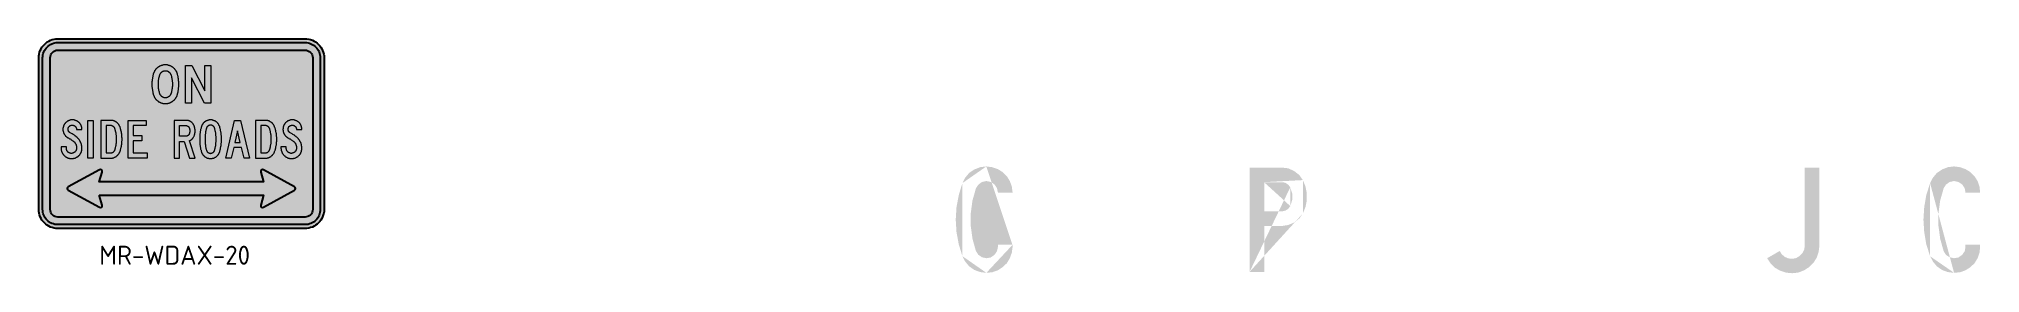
# Model space of a CAD drawing. Header units: millimetres. Extents: x 177 to 1473, y -1293 to 221.
# Drawn here: x 177 to 1198, y 97 to 221 of the extents above.
import ezdxf

# ---------------------------------------------------------------- set-up
doc = ezdxf.new("R2010")
doc.units = ezdxf.units.MM
for name, color, linetype in [('GREEN', 84, 'Continuous'), ('L25', 1, 'Continuous'), ('L35', 3, 'Continuous'), ('YELLOW', 50, 'Continuous')]:
    doc.layers.add(name, color=color, linetype=linetype)
doc.styles.add('ISO', font='iso3098b')

msp = doc.modelspace()

# ---------------------------------------------------------------- texts
at = {"layer": 'L25', "insert": (208.9, 111.9), "char_height": 10, "attachment_point": 1, "style": 'ISO'}
msp.add_mtext_dynamic_manual_height_columns('MR-WDAX-20', width=86.948, gutter_width=5.9, heights=[0], dxfattribs=at)

# ---------------------------------------------------------------- hatches: boundary and pattern name
at = {"layer": 'GREEN'}
h = msp.add_hatch(color=256, dxfattribs=at)
h.paths.add_polyline_path([(689.1, 111.3), (689, 111.3)], flags=16)
edge = h.paths.add_edge_path()
edge.add_line((681.4, 112.4), (689.1, 112.4))
edge.add_line((689.1, 112.4), (689.1, 111.3))
edge.add_line((688.7, 108.3), (689.1, 111.3))
edge.add_line((688.7, 108.3), (687.7, 105.4))
edge.add_line((687.7, 105.4), (686.1, 102.7))
edge.add_line((686.1, 102.7), (683.9, 100.6))
edge.add_line((683.9, 100.6), (681.3, 98.9))
edge.add_line((681.3, 98.9), (678.4, 97.9))
edge.add_line((678.4, 97.9), (675.3, 97.6))
edge.add_line((675.3, 97.6), (672.1, 98))
edge.add_line((672.1, 98), (669, 99.1))
edge.add_line((669, 99.1), (666.3, 101))
edge.add_line((666.3, 101), (664.2, 103.5))
edge.add_line((664.2, 103.5), (662.7, 106.4))
edge.add_line((662.7, 106.4), (660.8, 112.6))
edge.add_line((660.8, 112.6), (659.6, 119.1))
edge.add_line((659.6, 119.1), (659.2, 125.6))
edge.add_line((659.2, 125.6), (659.6, 132.2))
edge.add_line((659.6, 132.2), (660.8, 138.6))
edge.add_line((660.8, 138.6), (662.7, 144.9))
edge.add_line((662.7, 144.9), (664.2, 147.8))
edge.add_line((664.2, 147.8), (666.3, 150.3))
edge.add_line((666.3, 150.3), (669, 152.1))
edge.add_line((669, 152.1), (672.1, 153.3))
edge.add_line((672.1, 153.3), (675.3, 153.7))
edge.add_line((675.3, 153.7), (678.4, 153.3))
edge.add_line((678.4, 153.3), (681.3, 152.3))
edge.add_line((681.3, 152.3), (683.9, 150.7))
edge.add_line((683.9, 150.7), (686.1, 148.5))
edge.add_line((686.1, 148.5), (687.7, 145.9))
edge.add_line((687.7, 145.9), (688.7, 143))
edge.add_line((688.7, 143), (689.1, 139.9))
edge.add_line((689.1, 139.9), (681.4, 139.9))
edge.add_line((681.4, 139.9), (680.9, 142.2))
edge.add_line((680.9, 142.2), (679.6, 144.2))
edge.add_line((679.6, 144.2), (677.6, 145.5))
edge.add_line((677.6, 145.5), (675.3, 146))
edge.add_line((675.3, 146), (673, 145.5))
edge.add_line((673, 145.5), (671.1, 144.1))
edge.add_line((671.1, 144.1), (669.8, 142.1))
edge.add_line((669.8, 142.1), (668, 135.7))
edge.add_line((668, 135.7), (667.1, 129))
edge.add_line((667.1, 129), (667.1, 122.3))
edge.add_line((667.1, 122.3), (668, 115.6))
edge.add_line((668, 115.6), (669.8, 109.1))
edge.add_line((669.8, 109.1), (671.1, 107.1))
edge.add_line((671.1, 107.1), (673, 105.8))
edge.add_line((673, 105.8), (675.3, 105.3))
edge.add_line((675.3, 105.3), (677.6, 105.7))
edge.add_line((677.6, 105.7), (679.6, 107.1))
edge.add_line((679.6, 107.1), (680.9, 109))
edge.add_line((680.9, 109), (681.4, 111.3))
edge.add_line((681.4, 111.3), (681.4, 112.4))
edge = h.paths.add_edge_path(flags=16)
edge.add_line((689.1, 112.4), (689, 112.4))
edge.add_line((675.3, 153.7), (675.3, 153.7))
edge.add_line((662.7, 144.9), (662.7, 144.9))
edge.add_line((662.7, 106.4), (662.7, 106.4))
edge.add_line((675.3, 97.6), (675.3, 97.6))
h = msp.add_hatch(color=256, dxfattribs=at)
h.paths.add_polyline_path([(830.7, 145.4), (830.7, 145.4)], flags=16)
edge = h.paths.add_edge_path(flags=17)
edge.add_line((821.4, 130), (821.4, 145.4))
edge.add_line((821.4, 145.4), (830.7, 145.4))
edge.add_line((832.5, 145.1), (830.7, 145.4))
edge.add_line((832.5, 145.1), (834, 144.1))
edge.add_line((834, 144.1), (835.1, 142.7))
edge.add_line((835.1, 142.7), (836.1, 139.4))
edge.add_line((836.1, 139.4), (836.1, 136))
edge.add_line((836.1, 136), (835.1, 132.8))
edge.add_line((835.1, 132.8), (834, 131.3))
edge.add_line((834, 131.3), (832.5, 130.4))
edge.add_line((832.5, 130.4), (830.7, 130))
edge.add_line((830.7, 130), (821.4, 130))
h.paths.add_polyline_path([(830.7, 153.1), (830.7, 153.1)], flags=16)
edge = h.paths.add_edge_path()
edge.add_line((821.4, 98.1), (813.7, 98.1))
edge.add_line((813.7, 98.1), (813.7, 153.1))
edge.add_line((813.7, 153.1), (830.7, 153.1))
edge.add_line((834, 152.7), (830.7, 153.1))
edge.add_line((834, 152.7), (837.1, 151.3))
edge.add_line((837.1, 151.3), (839.8, 149.2))
edge.add_line((839.8, 149.2), (841.7, 146.5))
edge.add_line((841.7, 146.5), (843.1, 143.1))
edge.add_line((843.1, 143.1), (843.8, 139.6))
edge.add_line((843.8, 139.6), (843.8, 135.9))
edge.add_line((843.8, 135.9), (843.1, 132.3))
edge.add_line((843.1, 132.3), (841.7, 128.9))
edge.add_line((841.7, 128.9), (839.8, 126.2))
edge.add_line((839.8, 126.2), (837.1, 124.1))
edge.add_line((837.1, 124.1), (834, 122.8))
edge.add_line((834, 122.8), (830.7, 122.3))
edge.add_line((830.7, 122.3), (821.4, 122.3))
edge.add_line((821.4, 122.3), (821.4, 98.1))
edge = h.paths.add_edge_path()
edge.add_line((821.4, 145.4), (821.3, 145.4))
edge.add_line((835.1, 132.8), (835.1, 132.8))
edge.add_line((835.1, 142.7), (835.1, 142.7))
edge.add_line((813.7, 98.1), (813.7, 98.1))
edge.add_line((841.7, 128.9), (841.7, 128.9))
edge.add_line((841.7, 146.5), (841.7, 146.5))
h = msp.add_hatch(color=256, dxfattribs=at)
h.paths.add_polyline_path([(830.7, 145.4), (830.7, 145.4)], flags=16)
edge = h.paths.add_edge_path(flags=17)
edge.add_line((821.4, 130), (821.4, 145.4))
edge.add_line((821.4, 145.4), (830.7, 145.4))
edge.add_line((832.5, 145.1), (830.7, 145.4))
edge.add_line((832.5, 145.1), (834, 144.1))
edge.add_line((834, 144.1), (835.1, 142.7))
edge.add_line((835.1, 142.7), (836.1, 139.4))
edge.add_line((836.1, 139.4), (836.1, 136))
edge.add_line((836.1, 136), (835.1, 132.8))
edge.add_line((835.1, 132.8), (834, 131.3))
edge.add_line((834, 131.3), (832.5, 130.4))
edge.add_line((832.5, 130.4), (830.7, 130))
edge.add_line((830.7, 130), (821.4, 130))
h.paths.add_polyline_path([(830.7, 153.1), (830.7, 153.1)], flags=16)
edge = h.paths.add_edge_path()
edge.add_line((821.4, 98.1), (813.7, 98.1))
edge.add_line((813.7, 98.1), (813.7, 153.1))
edge.add_line((813.7, 153.1), (830.7, 153.1))
edge.add_line((834, 152.7), (830.7, 153.1))
edge.add_line((834, 152.7), (837.1, 151.3))
edge.add_line((837.1, 151.3), (839.8, 149.2))
edge.add_line((839.8, 149.2), (841.7, 146.5))
edge.add_line((841.7, 146.5), (843.1, 143.1))
edge.add_line((843.1, 143.1), (843.8, 139.6))
edge.add_line((843.8, 139.6), (843.8, 135.9))
edge.add_line((843.8, 135.9), (843.1, 132.3))
edge.add_line((843.1, 132.3), (841.7, 128.9))
edge.add_line((841.7, 128.9), (839.8, 126.2))
edge.add_line((839.8, 126.2), (837.1, 124.1))
edge.add_line((837.1, 124.1), (834, 122.8))
edge.add_line((834, 122.8), (830.7, 122.3))
edge.add_line((830.7, 122.3), (821.4, 122.3))
edge.add_line((821.4, 122.3), (821.4, 98.1))
edge = h.paths.add_edge_path()
edge.add_line((821.4, 145.4), (821.3, 145.4))
edge.add_line((835.1, 132.8), (835.1, 132.8))
edge.add_line((835.1, 142.7), (835.1, 142.7))
edge.add_line((813.7, 98.1), (813.7, 98.1))
edge.add_line((841.7, 128.9), (841.7, 128.9))
edge.add_line((841.7, 146.5), (841.7, 146.5))
h = msp.add_hatch(color=256, dxfattribs=at)
h.paths.add_polyline_path([(1105.6, 111.9), (1105.6, 111.9)], flags=16)
edge = h.paths.add_edge_path()
edge.add_line((1105.6, 153.1), (1105.6, 111.9))
edge.add_line((1105.3, 109.8), (1105.6, 111.9))
edge.add_line((1105.3, 109.8), (1104.4, 108))
edge.add_line((1104.4, 108), (1102.9, 106.5))
edge.add_line((1102.9, 106.5), (1101.1, 105.4))
edge.add_line((1101.1, 105.4), (1099.1, 105))
edge.add_line((1099.1, 105), (1097, 105.2))
edge.add_line((1097, 105.2), (1095.1, 106))
edge.add_line((1095.1, 106), (1093.5, 107.4))
edge.add_line((1093.5, 107.4), (1092.4, 109.1))
edge.add_line((1092.4, 109.1), (1085.8, 105.3))
edge.add_line((1085.8, 105.3), (1087.6, 102.6))
edge.add_line((1087.6, 102.6), (1089.9, 100.3))
edge.add_line((1089.9, 100.3), (1092.7, 98.7))
edge.add_line((1092.7, 98.7), (1095.7, 97.7))
edge.add_line((1095.7, 97.7), (1099, 97.4))
edge.add_line((1099, 97.4), (1102.1, 97.7))
edge.add_line((1102.1, 97.7), (1105.2, 98.9))
edge.add_line((1105.2, 98.9), (1107.9, 100.6))
edge.add_line((1107.9, 100.6), (1110.2, 102.9))
edge.add_line((1110.2, 102.9), (1111.9, 105.6))
edge.add_line((1111.9, 105.6), (1112.9, 108.7))
edge.add_line((1112.9, 108.7), (1113.3, 111.9))
edge.add_line((1113.3, 111.9), (1113.3, 153.1))
edge.add_line((1113.3, 153.1), (1105.6, 153.1))
edge = h.paths.add_edge_path(flags=16)
edge.add_line((1113.3, 111.9), (1113.3, 111.9))
edge.add_line((1113.3, 111.9), (1113.3, 111.9))
edge = h.paths.add_edge_path(flags=16)
edge.add_line((1092.4, 109.1), (1092.4, 109.1))
h = msp.add_hatch(color=256, dxfattribs=at)
h.paths.add_polyline_path([(1197.8, 111.3), (1197.8, 111.3)], flags=16)
edge = h.paths.add_edge_path()
edge.add_line((1190.1, 112.4), (1197.8, 112.4))
edge.add_line((1197.8, 112.4), (1197.8, 111.3))
edge.add_line((1197.5, 108.3), (1197.8, 111.3))
edge.add_line((1197.5, 108.3), (1196.5, 105.4))
edge.add_line((1196.5, 105.4), (1194.9, 102.7))
edge.add_line((1194.9, 102.7), (1192.7, 100.6))
edge.add_line((1192.7, 100.6), (1190.1, 98.9))
edge.add_line((1190.1, 98.9), (1187.2, 97.9))
edge.add_line((1187.2, 97.9), (1184.1, 97.6))
edge.add_line((1184.1, 97.6), (1180.8, 98))
edge.add_line((1180.8, 98), (1177.8, 99.1))
edge.add_line((1177.8, 99.1), (1175.1, 101))
edge.add_line((1175.1, 101), (1173, 103.5))
edge.add_line((1173, 103.5), (1171.5, 106.4))
edge.add_line((1171.5, 106.4), (1169.5, 112.6))
edge.add_line((1169.5, 112.6), (1168.4, 119.1))
edge.add_line((1168.4, 119.1), (1168, 125.6))
edge.add_line((1168, 125.6), (1168.4, 132.2))
edge.add_line((1168.4, 132.2), (1169.5, 138.6))
edge.add_line((1169.5, 138.6), (1171.5, 144.9))
edge.add_line((1171.5, 144.9), (1173, 147.8))
edge.add_line((1173, 147.8), (1175.1, 150.3))
edge.add_line((1175.1, 150.3), (1177.8, 152.1))
edge.add_line((1177.8, 152.1), (1180.8, 153.3))
edge.add_line((1180.8, 153.3), (1184.1, 153.7))
edge.add_line((1184.1, 153.7), (1187.2, 153.3))
edge.add_line((1187.2, 153.3), (1190.1, 152.3))
edge.add_line((1190.1, 152.3), (1192.7, 150.7))
edge.add_line((1192.7, 150.7), (1194.9, 148.5))
edge.add_line((1194.9, 148.5), (1196.5, 145.9))
edge.add_line((1196.5, 145.9), (1197.5, 143))
edge.add_line((1197.5, 143), (1197.8, 139.9))
edge.add_line((1197.8, 139.9), (1190.1, 139.9))
edge.add_line((1190.1, 139.9), (1189.7, 142.2))
edge.add_line((1189.7, 142.2), (1188.4, 144.2))
edge.add_line((1188.4, 144.2), (1186.4, 145.5))
edge.add_line((1186.4, 145.5), (1184.1, 146))
edge.add_line((1184.1, 146), (1181.8, 145.5))
edge.add_line((1181.8, 145.5), (1179.8, 144.1))
edge.add_line((1179.8, 144.1), (1178.6, 142.1))
edge.add_line((1178.6, 142.1), (1176.8, 135.7))
edge.add_line((1176.8, 135.7), (1175.9, 129))
edge.add_line((1175.9, 129), (1175.9, 122.3))
edge.add_line((1175.9, 122.3), (1176.8, 115.6))
edge.add_line((1176.8, 115.6), (1178.6, 109.1))
edge.add_line((1178.6, 109.1), (1179.8, 107.1))
edge.add_line((1179.8, 107.1), (1181.8, 105.8))
edge.add_line((1181.8, 105.8), (1184.1, 105.3))
edge.add_line((1184.1, 105.3), (1186.4, 105.7))
edge.add_line((1186.4, 105.7), (1188.4, 107.1))
edge.add_line((1188.4, 107.1), (1189.7, 109))
edge.add_line((1189.7, 109), (1190.1, 111.3))
edge.add_line((1190.1, 111.3), (1190.1, 112.4))
edge = h.paths.add_edge_path(flags=16)
edge.add_line((1197.8, 112.4), (1197.8, 112.4))
edge.add_line((1184.1, 153.7), (1184.1, 153.7))
edge.add_line((1171.5, 144.9), (1171.4, 144.9))
edge.add_line((1171.5, 106.4), (1171.4, 106.4))
edge.add_line((1184.1, 97.6), (1184.1, 97.6))
at = {"layer": 'L25'}
h = msp.add_hatch(color=256, dxfattribs=at)
edge = h.paths.add_edge_path(flags=16)
edge.add_line((183.1, 131), (183.1, 211))
edge.add_arc((187.1, 211), 4, 90, 180, ccw=False)
edge.add_line((187.1, 215), (317.1, 215))
edge.add_arc((317.1, 211), 4, 0, 90, ccw=False)
edge.add_line((321.1, 211), (321.1, 131))
edge.add_arc((317.1, 131), 4, -90, 0, ccw=False)
edge.add_line((317.1, 127), (187.1, 127))
edge.add_arc((187.1, 131), 4, 180, 270, ccw=False)
edge = h.paths.add_edge_path()
edge.add_line((179.1, 131), (179.1, 211))
edge.add_arc((187.1, 211), 8, 90, 180, ccw=False)
edge.add_line((187.1, 219), (317.1, 219))
edge.add_arc((317.1, 211), 8, 0, 90, ccw=False)
edge.add_line((325.1, 211), (325.1, 131))
edge.add_arc((317.1, 131), 8, -90, 0, ccw=False)
edge.add_line((317.1, 123), (187.1, 123))
edge.add_arc((187.1, 131), 8, 180, 270, ccw=False)
h = msp.add_hatch(color=256, dxfattribs=at)
h.paths.add_polyline_path([(243.6, 207.2), (243.5, 207.2), (243.3, 207.2), (243.2, 207.2), (243, 207.2), (242.9, 207.2), (242.7, 207.2), (242.6, 207.2), (242.4, 207.1), (242.3, 207.1), (242.1, 207.1), (242, 207), (241.8, 207), (241.7, 206.9), (241.5, 206.9), (241.4, 206.8), (241.2, 206.8), (241.1, 206.7), (241, 206.7), (240.8, 206.6), (240.7, 206.5), (240.5, 206.5), (240.4, 206.4), (240.3, 206.3), (240.1, 206.2), (240, 206.2), (239.9, 206.1), (239.8, 206), (239.6, 205.9), (239.5, 205.8), (239.4, 205.7), (239.3, 205.6), (239.2, 205.5), (239.1, 205.4), (239, 205.3), (238.8, 205.2), (238.7, 205.1), (238.6, 204.9), (238.5, 204.8), (238.4, 204.7), (238.3, 204.6), (238.3, 204.5), (238.2, 204.3), (238.1, 204.2), (238, 204.1), (237.9, 203.9), (237.9, 203.8), (237.8, 203.7), (237.7, 203.5), (237.7, 203.4), (237.6, 203.3), (237.5, 203.1), (237.5, 203), (237.4, 202.8), (237.4, 202.7), (237.3, 202.5), (237.3, 202.4), (237.3, 202.2), (237.2, 202), (237.1, 201.7), (237.1, 201.4), (237, 201.2), (237, 200.9), (236.9, 200.6), (236.9, 200.3), (236.8, 200.1), (236.8, 199.8), (236.7, 199.5), (236.7, 199.2), (236.7, 199), (236.7, 198.7), (236.6, 198.4), (236.6, 198.1), (236.6, 197.9), (236.6, 197.6), (236.6, 197.3), (236.6, 197), (236.6, 196.8), (236.6, 196.5), (236.6, 196.2), (236.6, 195.9), (236.6, 195.7), (236.7, 195.4), (236.7, 195.1), (236.7, 194.8), (236.7, 194.6), (236.8, 194.3), (236.8, 194), (236.9, 193.7), (236.9, 193.5), (237, 193.2), (237, 192.9), (237.1, 192.6), (237.1, 192.4), (237.2, 192.1), (237.3, 191.8), (237.3, 191.7), (237.3, 191.5), (237.4, 191.4), (237.4, 191.3), (237.5, 191.1), (237.5, 191), (237.6, 190.8), (237.7, 190.7), (237.7, 190.5), (237.8, 190.4), (237.9, 190.3), (237.9, 190.1), (238, 190), (238.1, 189.9), (238.2, 189.7), (238.3, 189.6), (238.3, 189.5), (238.4, 189.4), (238.5, 189.2), (238.6, 189.1), (238.7, 189), (238.8, 188.9), (239, 188.8), (239.1, 188.7), (239.2, 188.6), (239.3, 188.5), (239.4, 188.4), (239.5, 188.3), (239.6, 188.2), (239.8, 188.1), (239.9, 188), (240, 187.9), (240.1, 187.8), (240.3, 187.8), (240.4, 187.7), (240.5, 187.6), (240.7, 187.5), (240.8, 187.5), (241, 187.4), (241.1, 187.3), (241.2, 187.3), (241.4, 187.2), (241.5, 187.2), (241.7, 187.1), (241.8, 187.1), (242, 187.1), (242.1, 187), (242.3, 187), (242.4, 186.9), (242.6, 186.9), (242.7, 186.9), (242.9, 186.9), (243, 186.9), (243.2, 186.9), (243.3, 186.8), (243.5, 186.8), (243.6, 186.8), (243.8, 186.8), (244, 186.8), (244.1, 186.9), (244.3, 186.9), (244.4, 186.9), (244.6, 186.9), (244.7, 186.9), (244.9, 186.9), (245, 187), (245.2, 187), (245.3, 187.1), (245.5, 187.1), (245.6, 187.1), (245.8, 187.2), (245.9, 187.2), (246, 187.3), (246.2, 187.3), (246.3, 187.4), (246.5, 187.5), (246.6, 187.5), (246.7, 187.6), (246.9, 187.7), (247, 187.8), (247.1, 187.8), (247.3, 187.9), (247.4, 188), (247.5, 188.1), (247.6, 188.2), (247.8, 188.3), (247.9, 188.4), (248, 188.5), (248.1, 188.6), (248.2, 188.7), (248.3, 188.8), (248.4, 188.9), (248.6, 189), (248.6, 189.1), (248.8, 189.2), (248.8, 189.4), (248.9, 189.5), (249, 189.6), (249.1, 189.7), (249.2, 189.9), (249.3, 190), (249.4, 190.1), (249.4, 190.3), (249.5, 190.4), (249.6, 190.5), (249.6, 190.7), (249.7, 190.8), (249.8, 191), (249.8, 191.1), (249.9, 191.3), (249.9, 191.4), (250, 191.5), (250, 191.7), (250, 191.8), (250.1, 192.1), (250.2, 192.4), (250.2, 192.6), (250.3, 192.9), (250.3, 193.2), (250.4, 193.5), (250.4, 193.7), (250.5, 194), (250.5, 194.3), (250.5, 194.6), (250.6, 194.8), (250.6, 195.1), (250.6, 195.4), (250.7, 195.7), (250.7, 195.9), (250.7, 196.2), (250.7, 196.5), (250.7, 196.8), (250.7, 197), (250.7, 197.3), (250.7, 197.6), (250.7, 197.9), (250.7, 198.1), (250.7, 198.4), (250.6, 198.7), (250.6, 199), (250.6, 199.2), (250.5, 199.5), (250.5, 199.8), (250.5, 200.1), (250.4, 200.3), (250.4, 200.6), (250.3, 200.9), (250.3, 201.2), (250.2, 201.4), (250.2, 201.7), (250.1, 202), (250, 202.2), (250, 202.4), (250, 202.5), (249.9, 202.7), (249.9, 202.8), (249.8, 203), (249.8, 203.1), (249.7, 203.3), (249.6, 203.4), (249.6, 203.5), (249.5, 203.7), (249.4, 203.8), (249.4, 203.9), (249.3, 204.1), (249.2, 204.2), (249.1, 204.3), (249, 204.5), (248.9, 204.6), (248.8, 204.7), (248.8, 204.8), (248.6, 204.9), (248.6, 205.1), (248.4, 205.2), (248.3, 205.3), (248.2, 205.4), (248.1, 205.5), (248, 205.6), (247.9, 205.7), (247.8, 205.8), (247.6, 205.9), (247.5, 206), (247.4, 206.1), (247.3, 206.2), (247.1, 206.2), (247, 206.3), (246.9, 206.4), (246.7, 206.5), (246.6, 206.5), (246.5, 206.6), (246.3, 206.7), (246.2, 206.7), (246, 206.8), (245.9, 206.8), (245.8, 206.9), (245.6, 206.9), (245.5, 207), (245.3, 207), (245.2, 207.1), (245, 207.1), (244.9, 207.1), (244.7, 207.2), (244.6, 207.2), (244.4, 207.2), (244.3, 207.2), (244.1, 207.2), (244, 207.2), (243.8, 207.2)])
h.paths.add_polyline_path([(243.6, 204), (243.5, 204), (243.4, 204), (243.3, 204), (243.2, 204), (243.1, 204), (243, 204), (242.9, 203.9), (242.8, 203.9), (242.7, 203.9), (242.6, 203.9), (242.5, 203.8), (242.4, 203.8), (242.3, 203.7), (242.2, 203.7), (242.1, 203.6), (242, 203.6), (241.9, 203.5), (241.8, 203.5), (241.7, 203.4), (241.6, 203.3), (241.5, 203.3), (241.4, 203.2), (241.4, 203.1), (241.3, 203), (241.2, 203), (241.1, 202.9), (241.1, 202.8), (241, 202.7), (240.9, 202.6), (240.9, 202.5), (240.8, 202.4), (240.7, 202.3), (240.7, 202.2), (240.6, 202.2), (240.6, 202), (240.6, 202), (240.5, 201.8), (240.5, 201.7), (240.4, 201.6), (240.4, 201.4), (240.3, 201.2), (240.3, 200.9), (240.2, 200.7), (240.2, 200.4), (240.1, 200.2), (240.1, 200), (240, 199.7), (240, 199.5), (239.9, 199.2), (239.9, 199), (239.9, 198.8), (239.9, 198.5), (239.8, 198.3), (239.8, 198), (239.8, 197.8), (239.8, 197.5), (239.8, 197.3), (239.8, 197), (239.8, 196.8), (239.8, 196.5), (239.8, 196.3), (239.8, 196.1), (239.8, 195.8), (239.9, 195.6), (239.9, 195.3), (239.9, 195.1), (239.9, 194.8), (240, 194.6), (240, 194.4), (240.1, 194.1), (240.1, 193.9), (240.2, 193.6), (240.2, 193.4), (240.3, 193.2), (240.3, 192.9), (240.4, 192.7), (240.4, 192.4), (240.5, 192.3), (240.5, 192.2), (240.6, 192.1), (240.6, 192), (240.6, 191.9), (240.7, 191.8), (240.7, 191.7), (240.8, 191.6), (240.9, 191.5), (240.9, 191.5), (241, 191.4), (241.1, 191.3), (241.1, 191.2), (241.2, 191.1), (241.3, 191), (241.4, 191), (241.4, 190.9), (241.5, 190.8), (241.6, 190.7), (241.7, 190.7), (241.8, 190.6), (241.9, 190.6), (242, 190.5), (242.1, 190.4), (242.2, 190.4), (242.3, 190.3), (242.4, 190.3), (242.5, 190.3), (242.6, 190.2), (242.7, 190.2), (242.8, 190.2), (242.9, 190.1), (243, 190.1), (243.1, 190.1), (243.2, 190.1), (243.3, 190.1), (243.4, 190), (243.5, 190), (243.6, 190), (243.8, 190), (243.9, 190), (244, 190.1), (244.1, 190.1), (244.2, 190.1), (244.3, 190.1), (244.4, 190.1), (244.5, 190.2), (244.6, 190.2), (244.7, 190.2), (244.8, 190.3), (244.9, 190.3), (245, 190.3), (245.1, 190.4), (245.2, 190.4), (245.3, 190.5), (245.4, 190.6), (245.5, 190.6), (245.6, 190.7), (245.7, 190.7), (245.8, 190.8), (245.9, 190.9), (245.9, 191), (246, 191), (246.1, 191.1), (246.2, 191.2), (246.2, 191.3), (246.3, 191.4), (246.4, 191.5), (246.4, 191.5), (246.5, 191.6), (246.5, 191.7), (246.6, 191.8), (246.6, 191.9), (246.7, 192), (246.7, 192.1), (246.8, 192.2), (246.8, 192.3), (246.8, 192.4), (246.9, 192.7), (247, 192.9), (247, 193.2), (247.1, 193.4), (247.1, 193.6), (247.2, 193.9), (247.2, 194.1), (247.3, 194.4), (247.3, 194.6), (247.4, 194.8), (247.4, 195.1), (247.4, 195.3), (247.4, 195.6), (247.4, 195.8), (247.5, 196.1), (247.5, 196.3), (247.5, 196.5), (247.5, 196.8), (247.5, 197), (247.5, 197.3), (247.5, 197.5), (247.5, 197.8), (247.5, 198), (247.4, 198.3), (247.4, 198.5), (247.4, 198.8), (247.4, 199), (247.4, 199.2), (247.3, 199.5), (247.3, 199.7), (247.2, 200), (247.2, 200.2), (247.1, 200.4), (247.1, 200.7), (247, 200.9), (247, 201.2), (246.9, 201.4), (246.8, 201.6), (246.8, 201.7), (246.8, 201.8), (246.7, 202), (246.7, 202), (246.6, 202.2), (246.6, 202.2), (246.5, 202.3), (246.5, 202.4), (246.4, 202.5), (246.4, 202.6), (246.3, 202.7), (246.2, 202.8), (246.2, 202.9), (246.1, 203), (246, 203), (245.9, 203.1), (245.9, 203.2), (245.8, 203.3), (245.7, 203.3), (245.6, 203.4), (245.5, 203.5), (245.4, 203.5), (245.3, 203.6), (245.2, 203.6), (245.1, 203.7), (245, 203.7), (244.9, 203.8), (244.8, 203.8), (244.7, 203.9), (244.6, 203.9), (244.5, 203.9), (244.4, 203.9), (244.3, 204), (244.2, 204), (244.1, 204), (244, 204), (243.9, 204), (243.8, 204)], flags=16)
h.paths.add_polyline_path([(254.2, 207), (257.6, 207), (264.4, 193.6), (264.4, 207), (267.6, 207), (267.6, 187), (264.2, 187), (257.4, 200.4), (257.4, 187), (254.2, 187)])
h = msp.add_hatch(color=256, dxfattribs=at)
h.paths.add_polyline_path([(197, 163.4), (197, 163.3), (197, 163.2), (197, 163.1), (197, 163), (196.9, 162.9), (196.9, 162.8), (196.9, 162.7), (196.9, 162.7), (196.9, 162.6), (196.8, 162.5), (196.8, 162.4), (196.7, 162.3), (196.7, 162.2), (196.7, 162.1), (196.6, 162), (196.5, 161.9), (196.5, 161.8), (196.4, 161.8), (196.4, 161.7), (196.3, 161.6), (196.2, 161.5), (196.2, 161.5), (196.1, 161.4), (196, 161.3), (196, 161.3), (195.9, 161.2), (195.8, 161.1), (195.7, 161.1), (195.6, 161), (195.5, 161), (195.5, 160.9), (195.4, 160.9), (195.3, 160.8), (195.2, 160.8), (195.1, 160.8), (195, 160.7), (194.9, 160.7), (194.8, 160.7), (194.7, 160.7), (194.6, 160.7), (194.5, 160.6), (194.4, 160.6), (194.3, 160.6), (194.2, 160.6), (194.1, 160.6), (194, 160.6), (193.9, 160.6), (193.8, 160.7), (193.7, 160.7), (193.6, 160.7), (193.5, 160.7), (193.4, 160.7), (193.3, 160.8), (193.2, 160.8), (193.2, 160.8), (193.1, 160.9), (193, 160.9), (192.9, 161), (192.8, 161), (192.7, 161.1), (192.6, 161.1), (192.6, 161.2), (192.5, 161.3), (192.4, 161.3), (192.3, 161.4), (192.3, 161.5), (192.2, 161.5), (192.2, 161.6), (192.1, 161.7), (192, 161.8), (192, 161.9), (191.9, 161.9), (191.9, 162), (191.9, 162.1), (191.8, 162.2), (191.8, 162.3), (191.7, 162.4), (191.7, 162.5), (191.7, 162.6), (191.7, 162.7), (191.6, 162.8), (191.6, 162.9), (191.6, 162.9), (191.6, 163), (191.6, 163.1), (191.6, 163.2), (191.6, 164), (188.8, 164), (188.8, 163.4), (188.8, 163.3), (188.8, 163.2), (188.8, 163), (188.8, 162.9), (188.8, 162.7), (188.9, 162.6), (188.9, 162.5), (188.9, 162.3), (188.9, 162.2), (189, 162), (189, 161.9), (189, 161.8), (189.1, 161.6), (189.1, 161.5), (189.2, 161.4), (189.2, 161.2), (189.3, 161.1), (189.4, 161), (189.4, 160.8), (189.5, 160.7), (189.6, 160.6), (189.6, 160.5), (189.7, 160.4), (189.8, 160.2), (189.9, 160.1), (190, 160), (190, 159.9), (190.1, 159.8), (190.2, 159.7), (190.3, 159.6), (190.4, 159.5), (190.5, 159.4), (190.6, 159.3), (190.7, 159.2), (190.8, 159.1), (191, 159), (191.1, 158.9), (191.2, 158.8), (191.3, 158.8), (191.4, 158.7), (191.5, 158.6), (191.7, 158.5), (191.8, 158.5), (191.9, 158.4), (192.1, 158.3), (192.2, 158.3), (192.3, 158.2), (192.4, 158.2), (192.6, 158.1), (192.7, 158.1), (192.9, 158.1), (193, 158), (193.1, 158), (193.3, 157.9), (193.4, 157.9), (193.5, 157.9), (193.7, 157.9), (193.8, 157.9), (194, 157.9), (194.1, 157.8), (194.3, 157.8), (194.4, 157.8), (194.5, 157.8), (194.7, 157.9), (194.8, 157.9), (195, 157.9), (195.1, 157.9), (195.2, 157.9), (195.4, 157.9), (195.5, 158), (195.6, 158), (195.8, 158), (195.9, 158.1), (196.1, 158.1), (196.2, 158.1), (196.3, 158.2), (196.4, 158.2), (196.6, 158.3), (196.7, 158.4), (196.8, 158.4), (196.9, 158.5), (197.1, 158.5), (197.2, 158.6), (197.3, 158.7), (197.4, 158.8), (197.5, 158.9), (197.7, 158.9), (197.8, 159), (197.9, 159.1), (198, 159.2), (198.1, 159.3), (198.2, 159.4), (198.3, 159.5), (198.4, 159.6), (198.5, 159.7), (198.6, 159.8), (198.6, 159.9), (198.7, 160), (198.8, 160.1), (198.9, 160.3), (199, 160.4), (199, 160.5), (199.1, 160.6), (199.2, 160.7), (199.2, 160.9), (199.3, 161), (199.4, 161.1), (199.4, 161.2), (199.5, 161.4), (199.5, 161.5), (199.6, 161.6), (199.6, 161.8), (199.6, 161.9), (199.7, 162.1), (199.7, 162.2), (199.7, 162.3), (199.7, 162.5), (199.8, 162.6), (199.8, 162.7), (199.8, 162.9), (199.8, 163), (199.8, 163.2), (199.8, 163.3), (199.8, 163.4), (199.8, 163.6), (199.8, 163.8), (199.8, 164), (199.7, 164.1), (199.7, 164.3), (199.7, 164.4), (199.7, 164.6), (199.6, 164.8), (199.6, 165), (199.6, 165.1), (199.5, 165.3), (199.5, 165.4), (199.4, 165.6), (199.4, 165.8), (199.3, 165.9), (199.2, 166.1), (199.2, 166.2), (199.1, 166.4), (199, 166.5), (199, 166.7), (198.9, 166.9), (198.8, 167), (198.7, 167.1), (198.6, 167.3), (198.6, 167.4), (198.5, 167.6), (198.4, 167.7), (198.3, 167.9), (198.2, 168), (198.1, 168.1), (198, 168.3), (197.8, 168.4), (197.7, 168.5), (197.6, 168.6), (197.5, 168.8), (197.4, 168.9), (197.3, 169), (197.1, 169.1), (197, 169.2), (196.9, 169.3), (196.7, 169.4), (196.6, 169.5), (196.5, 169.6), (196.3, 169.7), (196.2, 169.8), (195.8, 170.1), (195.5, 170.3), (195.1, 170.5), (194.7, 170.8), (194.3, 171), (194, 171.2), (193.6, 171.4), (193.5, 171.5), (193.4, 171.5), (193.4, 171.6), (193.3, 171.6), (193.2, 171.7), (193.2, 171.8), (193.1, 171.8), (193, 171.9), (193, 171.9), (192.9, 172), (192.9, 172.1), (192.8, 172.2), (192.8, 172.2), (192.7, 172.3), (192.7, 172.4), (192.7, 172.5), (192.6, 172.6), (192.6, 172.6), (192.6, 172.7), (192.6, 172.8), (192.5, 172.9), (192.5, 173), (192.5, 173.1), (192.5, 173.2), (192.5, 173.3), (192.5, 173.4), (192.5, 173.4), (192.5, 173.5), (192.5, 173.6), (192.5, 173.7), (192.6, 173.8), (192.6, 173.9), (192.6, 174), (192.6, 174), (192.7, 174.1), (192.7, 174.2), (192.8, 174.3), (192.8, 174.4), (192.8, 174.4), (192.9, 174.5), (192.9, 174.6), (193, 174.7), (193.1, 174.7), (193.1, 174.8), (193.2, 174.9), (193.2, 174.9), (193.3, 175), (193.4, 175), (193.5, 175.1), (193.5, 175.1), (193.6, 175.2), (193.7, 175.2), (193.8, 175.2), (193.8, 175.3), (193.9, 175.3), (194, 175.3), (194.1, 175.4), (194.2, 175.4), (194.3, 175.4), (194.4, 175.4), (194.4, 175.4), (194.5, 175.4), (194.6, 175.4), (194.7, 175.4), (194.8, 175.4), (194.9, 175.4), (195, 175.4), (195.1, 175.4), (195.2, 175.4), (195.3, 175.4), (195.3, 175.3), (195.4, 175.3), (195.5, 175.3), (195.6, 175.2), (195.7, 175.2), (195.8, 175.2), (195.8, 175.1), (195.9, 175.1), (196, 175), (196.1, 175), (196.1, 174.9), (196.2, 174.9), (196.3, 174.8), (196.3, 174.7), (196.4, 174.7), (196.5, 174.6), (196.5, 174.5), (196.6, 174.4), (196.6, 174.4), (196.7, 174.3), (196.7, 174.2), (196.8, 174.1), (196.8, 174), (196.8, 174), (196.9, 173.9), (196.9, 173.8), (196.9, 173.7), (196.9, 173.6), (197, 173.5), (197, 173.4), (197, 173.3), (197, 173.2), (199.8, 173.2), (199.8, 173.4), (199.8, 173.5), (199.8, 173.6), (199.8, 173.8), (199.7, 173.9), (199.7, 174), (199.7, 174.2), (199.7, 174.3), (199.7, 174.5), (199.6, 174.6), (199.6, 174.7), (199.5, 174.8), (199.5, 175), (199.4, 175.1), (199.4, 175.2), (199.3, 175.3), (199.3, 175.5), (199.2, 175.6), (199.2, 175.7), (199.1, 175.8), (199, 175.9), (198.9, 176.1), (198.9, 176.2), (198.8, 176.3), (198.7, 176.4), (198.6, 176.5), (198.5, 176.6), (198.4, 176.7), (198.3, 176.8), (198.2, 176.9), (198.1, 177), (198, 177.1), (197.9, 177.1), (197.8, 177.2), (197.7, 177.3), (197.6, 177.4), (197.5, 177.5), (197.4, 177.5), (197.3, 177.6), (197.1, 177.7), (197, 177.7), (196.9, 177.8), (196.8, 177.8), (196.6, 177.9), (196.5, 177.9), (196.4, 178), (196.3, 178), (196.1, 178.1), (196, 178.1), (195.9, 178.1), (195.7, 178.2), (195.6, 178.2), (195.5, 178.2), (195.3, 178.2), (195.2, 178.2), (195.1, 178.2), (194.9, 178.2), (194.8, 178.2), (194.7, 178.2), (194.5, 178.2), (194.4, 178.2), (194.3, 178.2), (194.1, 178.2), (194, 178.2), (193.8, 178.2), (193.7, 178.1), (193.6, 178.1), (193.5, 178.1), (193.3, 178), (193.2, 178), (193.1, 177.9), (192.9, 177.9), (192.8, 177.8), (192.7, 177.8), (192.6, 177.7), (192.5, 177.7), (192.3, 177.6), (192.2, 177.5), (192.1, 177.5), (192, 177.4), (191.9, 177.3), (191.8, 177.2), (191.7, 177.1), (191.6, 177.1), (191.5, 177), (191.3, 176.9), (191.3, 176.8), (191.2, 176.7), (191.1, 176.6), (191, 176.5), (190.9, 176.4), (190.8, 176.3), (190.7, 176.2), (190.6, 176.1), (190.6, 175.9), (190.5, 175.8), (190.4, 175.7), (190.4, 175.6), (190.3, 175.5), (190.2, 175.3), (190.2, 175.2), (190.1, 175.1), (190.1, 175), (190.1, 174.8), (190, 174.7), (190, 174.6), (189.9, 174.5), (189.9, 174.3), (189.9, 174.2), (189.9, 174), (189.8, 173.9), (189.8, 173.8), (189.8, 173.6), (189.8, 173.5), (189.8, 173.4), (189.8, 173.2), (189.8, 173.1), (189.8, 173), (189.8, 172.8), (189.8, 172.7), (189.8, 172.6), (189.9, 172.4), (189.9, 172.3), (189.9, 172.2), (189.9, 172), (190, 171.9), (190, 171.8), (190, 171.7), (190.1, 171.5), (190.1, 171.4), (190.2, 171.3), (190.2, 171.2), (190.3, 171), (190.4, 170.9), (190.4, 170.8), (190.5, 170.7), (190.6, 170.6), (190.6, 170.5), (190.7, 170.3), (190.8, 170.2), (190.9, 170.1), (191, 170), (191, 169.9), (191.1, 169.8), (191.2, 169.7), (191.3, 169.6), (191.4, 169.5), (191.5, 169.4), (191.6, 169.4), (191.7, 169.3), (191.8, 169.2), (191.9, 169.1), (192.1, 169), (192.2, 169), (192.3, 168.9), (192.4, 168.8), (192.7, 168.7), (193, 168.5), (193.3, 168.3), (193.6, 168.2), (193.9, 168), (194.1, 167.8), (194.4, 167.6), (194.7, 167.4), (195, 167.2), (195.1, 167.2), (195.2, 167.1), (195.3, 167), (195.4, 166.9), (195.5, 166.8), (195.6, 166.8), (195.7, 166.7), (195.8, 166.6), (195.9, 166.5), (195.9, 166.4), (196, 166.3), (196.1, 166.2), (196.2, 166.1), (196.2, 166), (196.3, 165.9), (196.4, 165.8), (196.4, 165.6), (196.5, 165.5), (196.6, 165.4), (196.6, 165.3), (196.7, 165.2), (196.7, 165.1), (196.7, 164.9), (196.8, 164.8), (196.8, 164.7), (196.9, 164.6), (196.9, 164.5), (196.9, 164.3), (196.9, 164.2), (196.9, 164.1), (197, 164), (197, 163.8), (197, 163.7), (197, 163.6)])
h.paths.add_polyline_path([(202.9, 158), (202.9, 178), (205.7, 178), (205.7, 158)])
h.paths.add_polyline_path([(209.8, 158), (214.8, 158), (214.9, 158), (215.1, 158.1), (215.2, 158.1), (215.4, 158.1), (215.5, 158.1), (215.6, 158.1), (215.8, 158.1), (215.9, 158.2), (216, 158.2), (216.2, 158.2), (216.3, 158.3), (216.4, 158.3), (216.6, 158.3), (216.7, 158.4), (216.8, 158.4), (216.9, 158.5), (217.1, 158.5), (217.2, 158.6), (217.3, 158.7), (217.4, 158.7), (217.5, 158.8), (217.7, 158.9), (217.8, 159), (217.9, 159), (218, 159.1), (218.1, 159.2), (218.2, 159.3), (218.3, 159.4), (218.4, 159.5), (218.5, 159.6), (218.6, 159.7), (218.7, 159.8), (218.8, 159.9), (218.9, 160), (219, 160.1), (219, 160.2), (219.1, 160.3), (219.2, 160.4), (219.3, 160.5), (219.4, 160.6), (219.4, 160.8), (219.5, 160.9), (219.5, 161), (219.6, 161.1), (219.7, 161.3), (219.7, 161.4), (219.8, 161.5), (219.8, 161.6), (219.9, 161.9), (220, 162.1), (220, 162.4), (220.1, 162.7), (220.2, 162.9), (220.3, 163.2), (220.3, 163.4), (220.4, 163.7), (220.4, 164), (220.5, 164.2), (220.5, 164.5), (220.6, 164.7), (220.6, 165), (220.7, 165.3), (220.7, 165.5), (220.7, 165.8), (220.8, 166.1), (220.8, 166.3), (220.8, 166.6), (220.8, 166.8), (220.8, 167.1), (220.9, 167.4), (220.9, 167.6), (220.9, 167.9), (220.9, 168.2), (220.9, 168.4), (220.9, 168.7), (220.8, 169), (220.8, 169.2), (220.8, 169.5), (220.8, 169.8), (220.8, 170), (220.7, 170.3), (220.7, 170.6), (220.7, 170.8), (220.6, 171.1), (220.6, 171.3), (220.5, 171.6), (220.5, 171.9), (220.4, 172.1), (220.4, 172.4), (220.3, 172.6), (220.3, 172.9), (220.2, 173.2), (220.1, 173.4), (220, 173.7), (220, 173.9), (219.9, 174.2), (219.8, 174.4), (219.8, 174.6), (219.7, 174.7), (219.7, 174.8), (219.6, 174.9), (219.5, 175.1), (219.5, 175.2), (219.4, 175.3), (219.4, 175.4), (219.3, 175.5), (219.2, 175.7), (219.1, 175.8), (219, 175.9), (219, 176), (218.9, 176.1), (218.8, 176.2), (218.7, 176.3), (218.6, 176.4), (218.5, 176.5), (218.4, 176.6), (218.3, 176.7), (218.2, 176.8), (218.1, 176.9), (218, 177), (217.9, 177), (217.8, 177.1), (217.7, 177.2), (217.5, 177.3), (217.4, 177.3), (217.3, 177.4), (217.2, 177.5), (217.1, 177.5), (216.9, 177.6), (216.8, 177.6), (216.7, 177.7), (216.6, 177.7), (216.4, 177.8), (216.3, 177.8), (216.2, 177.9), (216, 177.9), (215.9, 177.9), (215.8, 178), (215.6, 178), (215.5, 178), (215.4, 178), (215.2, 178), (215.1, 178), (214.9, 178), (214.8, 178), (209.8, 178)])
h.paths.add_polyline_path([(212.6, 160.8), (214.8, 160.8), (214.9, 160.8), (215, 160.8), (215.1, 160.9), (215.2, 160.9), (215.3, 160.9), (215.4, 160.9), (215.5, 160.9), (215.6, 161), (215.6, 161), (215.7, 161), (215.8, 161.1), (215.9, 161.1), (216, 161.1), (216.1, 161.2), (216.1, 161.2), (216.2, 161.3), (216.3, 161.3), (216.4, 161.4), (216.5, 161.5), (216.5, 161.5), (216.6, 161.6), (216.7, 161.7), (216.7, 161.7), (216.8, 161.8), (216.8, 161.9), (216.9, 162), (216.9, 162), (217, 162.1), (217, 162.2), (217.1, 162.3), (217.1, 162.4), (217.1, 162.5), (217.2, 162.5), (217.2, 162.6), (217.3, 162.9), (217.3, 163.2), (217.4, 163.4), (217.5, 163.7), (217.5, 163.9), (217.6, 164.2), (217.6, 164.5), (217.7, 164.7), (217.7, 165), (217.8, 165.2), (217.8, 165.5), (217.8, 165.8), (217.9, 166), (217.9, 166.3), (217.9, 166.6), (217.9, 166.8), (217.9, 167.1), (218, 167.4), (218, 167.6), (218, 167.9), (218, 168.2), (218, 168.4), (218, 168.7), (217.9, 169), (217.9, 169.2), (217.9, 169.5), (217.9, 169.8), (217.9, 170), (217.8, 170.3), (217.8, 170.6), (217.8, 170.8), (217.7, 171.1), (217.7, 171.4), (217.6, 171.6), (217.6, 171.9), (217.5, 172.1), (217.5, 172.4), (217.4, 172.7), (217.3, 172.9), (217.3, 173.2), (217.2, 173.4), (217.2, 173.5), (217.1, 173.6), (217.1, 173.7), (217.1, 173.8), (217, 173.9), (217, 174), (216.9, 174), (216.9, 174.1), (216.8, 174.2), (216.8, 174.3), (216.7, 174.3), (216.7, 174.4), (216.6, 174.5), (216.5, 174.6), (216.5, 174.6), (216.4, 174.7), (216.3, 174.7), (216.2, 174.8), (216.1, 174.8), (216.1, 174.9), (216, 174.9), (215.9, 175), (215.8, 175), (215.7, 175.1), (215.6, 175.1), (215.6, 175.1), (215.5, 175.1), (215.4, 175.2), (215.3, 175.2), (215.2, 175.2), (215.1, 175.2), (215, 175.2), (214.9, 175.2), (214.8, 175.2), (212.6, 175.2)], flags=16)
h.paths.add_polyline_path([(224, 158), (224, 178), (233.6, 178), (233.6, 175.2), (226.8, 175.2), (226.8, 170), (231.2, 170), (231.2, 167.2), (226.8, 167.2), (226.8, 160.8), (234, 160.8), (234, 158)])
h.paths.add_polyline_path([(254.5, 175.2), (254.6, 175.2), (254.7, 175.2), (254.7, 175.2), (254.8, 175.2), (254.9, 175.2), (255, 175.2), (255, 175.1), (255.1, 175.1), (255.2, 175.1), (255.3, 175.1), (255.3, 175), (255.4, 175), (255.5, 174.9), (255.5, 174.9), (255.6, 174.9), (255.7, 174.8), (255.7, 174.7), (255.8, 174.7), (255.8, 174.6), (255.9, 174.6), (255.9, 174.5), (256, 174.4), (256, 174.4), (256.1, 174.3), (256.1, 174.2), (256.2, 174.1), (256.2, 174), (256.2, 173.9), (256.3, 173.8), (256.3, 173.7), (256.4, 173.5), (256.4, 173.4), (256.4, 173.3), (256.4, 173.2), (256.5, 173.1), (256.5, 172.9), (256.5, 172.8), (256.5, 172.7), (256.5, 172.6), (256.5, 172.4), (256.5, 172.3), (256.5, 172.2), (256.5, 172.1), (256.5, 171.9), (256.5, 171.8), (256.4, 171.7), (256.4, 171.6), (256.4, 171.5), (256.4, 171.3), (256.3, 171.2), (256.3, 171.1), (256.2, 171), (256.2, 170.9), (256.2, 170.7), (256.1, 170.6), (256.1, 170.6), (256, 170.5), (256, 170.4), (255.9, 170.4), (255.9, 170.3), (255.8, 170.2), (255.8, 170.2), (255.7, 170.1), (255.7, 170.1), (255.6, 170), (255.5, 170), (255.5, 169.9), (255.4, 169.9), (255.3, 169.8), (255.3, 169.8), (255.2, 169.8), (255.1, 169.8), (255, 169.7), (255, 169.7), (254.9, 169.7), (254.8, 169.7), (254.7, 169.7), (254.7, 169.6), (254.6, 169.6), (254.5, 169.6), (251.1, 169.6), (251.1, 175.2)], flags=16)
h.paths.add_polyline_path([(248.3, 178), (248.3, 158), (251.1, 158), (251.1, 166.8), (253.5, 166.8), (256.3, 158), (259.3, 158), (256.3, 167.2), (256.4, 167.3), (256.5, 167.3), (256.6, 167.4), (256.8, 167.5), (256.9, 167.5), (257, 167.6), (257.1, 167.7), (257.2, 167.7), (257.3, 167.8), (257.4, 167.9), (257.5, 168), (257.6, 168), (257.7, 168.1), (257.8, 168.2), (257.8, 168.3), (257.9, 168.4), (258, 168.5), (258.1, 168.6), (258.2, 168.7), (258.2, 168.8), (258.3, 168.9), (258.4, 169), (258.4, 169.1), (258.5, 169.2), (258.6, 169.4), (258.6, 169.5), (258.7, 169.7), (258.8, 169.8), (258.8, 169.9), (258.9, 170.1), (258.9, 170.2), (259, 170.4), (259, 170.5), (259.1, 170.7), (259.1, 170.8), (259.1, 171), (259.2, 171.1), (259.2, 171.3), (259.2, 171.4), (259.3, 171.6), (259.3, 171.7), (259.3, 171.9), (259.3, 172.1), (259.3, 172.2), (259.3, 172.4), (259.3, 172.5), (259.3, 172.7), (259.3, 172.8), (259.3, 173), (259.3, 173.1), (259.3, 173.3), (259.2, 173.4), (259.2, 173.6), (259.2, 173.7), (259.1, 173.9), (259.1, 174), (259.1, 174.2), (259, 174.3), (259, 174.5), (258.9, 174.6), (258.9, 174.8), (258.8, 174.9), (258.8, 175.1), (258.7, 175.2), (258.6, 175.4), (258.6, 175.5), (258.5, 175.6), (258.4, 175.7), (258.4, 175.9), (258.3, 176), (258.2, 176.1), (258.2, 176.2), (258.1, 176.3), (258, 176.4), (257.9, 176.5), (257.8, 176.6), (257.7, 176.7), (257.7, 176.8), (257.6, 176.9), (257.5, 176.9), (257.4, 177), (257.3, 177.1), (257.2, 177.2), (257, 177.2), (256.9, 177.3), (256.8, 177.4), (256.7, 177.5), (256.6, 177.5), (256.5, 177.6), (256.4, 177.6), (256.3, 177.7), (256.1, 177.7), (256, 177.8), (255.9, 177.8), (255.8, 177.9), (255.6, 177.9), (255.5, 177.9), (255.4, 177.9), (255.3, 178), (255.1, 178), (255, 178), (254.9, 178), (254.8, 178), (254.6, 178), (254.5, 178)])
h.paths.add_polyline_path([(269.6, 162.3), (269.7, 162.6), (269.7, 162.9), (269.8, 163.2), (269.8, 163.5), (269.9, 163.7), (270, 164), (270, 164.3), (270.1, 164.6), (270.1, 164.9), (270.1, 165.2), (270.2, 165.4), (270.2, 165.7), (270.2, 166), (270.2, 166.3), (270.3, 166.6), (270.3, 166.9), (270.3, 167.2), (270.3, 167.5), (270.3, 167.7), (270.3, 168), (270.3, 168.3), (270.3, 168.6), (270.3, 168.9), (270.3, 169.2), (270.3, 169.5), (270.2, 169.8), (270.2, 170.1), (270.2, 170.3), (270.2, 170.6), (270.1, 170.9), (270.1, 171.2), (270.1, 171.5), (270, 171.8), (270, 172.1), (269.9, 172.3), (269.8, 172.6), (269.8, 172.9), (269.7, 173.2), (269.7, 173.5), (269.6, 173.7), (269.6, 173.8), (269.5, 173.9), (269.5, 174), (269.5, 174.1), (269.4, 174.2), (269.4, 174.2), (269.4, 174.3), (269.3, 174.4), (269.3, 174.5), (269.2, 174.5), (269.2, 174.6), (269.1, 174.7), (269, 174.7), (269, 174.8), (268.9, 174.9), (268.8, 174.9), (268.8, 175), (268.7, 175), (268.6, 175.1), (268.5, 175.1), (268.5, 175.2), (268.4, 175.2), (268.3, 175.2), (268.2, 175.3), (268.1, 175.3), (268.1, 175.3), (268, 175.4), (267.9, 175.4), (267.8, 175.4), (267.7, 175.4), (267.6, 175.4), (267.5, 175.4), (267.4, 175.4), (267.3, 175.4), (267.3, 175.4), (267.2, 175.4), (267.1, 175.4), (267, 175.4), (266.9, 175.4), (266.8, 175.4), (266.7, 175.3), (266.7, 175.3), (266.6, 175.3), (266.5, 175.2), (266.4, 175.2), (266.3, 175.2), (266.2, 175.1), (266.2, 175.1), (266.1, 175), (266, 175), (266, 174.9), (265.9, 174.9), (265.8, 174.8), (265.8, 174.7), (265.7, 174.7), (265.6, 174.6), (265.6, 174.5), (265.5, 174.5), (265.5, 174.4), (265.4, 174.3), (265.4, 174.2), (265.4, 174.2), (265.3, 174.1), (265.3, 174), (265.2, 173.9), (265.2, 173.8), (265.2, 173.7), (265.1, 173.5), (265.1, 173.2), (265, 172.9), (264.9, 172.6), (264.9, 172.3), (264.8, 172.1), (264.8, 171.8), (264.7, 171.5), (264.7, 171.2), (264.7, 170.9), (264.6, 170.6), (264.6, 170.3), (264.6, 170.1), (264.5, 169.8), (264.5, 169.5), (264.5, 169.2), (264.5, 168.9), (264.5, 168.6), (264.5, 168.3), (264.5, 168), (264.5, 167.7), (264.5, 167.5), (264.5, 167.2), (264.5, 166.9), (264.5, 166.6), (264.5, 166.3), (264.6, 166), (264.6, 165.7), (264.6, 165.4), (264.7, 165.2), (264.7, 164.9), (264.7, 164.6), (264.8, 164.3), (264.8, 164), (264.9, 163.7), (264.9, 163.5), (265, 163.2), (265.1, 162.9), (265.1, 162.6), (265.2, 162.3), (265.2, 162.3), (265.2, 162.2), (265.3, 162.1), (265.3, 162), (265.4, 161.9), (265.4, 161.8), (265.4, 161.8), (265.5, 161.7), (265.5, 161.6), (265.6, 161.5), (265.6, 161.5), (265.7, 161.4), (265.8, 161.3), (265.8, 161.3), (265.9, 161.2), (266, 161.2), (266, 161.1), (266.1, 161), (266.2, 161), (266.2, 161), (266.3, 160.9), (266.4, 160.9), (266.5, 160.8), (266.6, 160.8), (266.7, 160.8), (266.7, 160.7), (266.8, 160.7), (266.9, 160.7), (267, 160.7), (267.1, 160.7), (267.2, 160.7), (267.3, 160.6), (267.3, 160.6), (267.4, 160.6), (267.5, 160.6), (267.6, 160.7), (267.7, 160.7), (267.8, 160.7), (267.9, 160.7), (268, 160.7), (268.1, 160.7), (268.1, 160.8), (268.2, 160.8), (268.3, 160.8), (268.4, 160.9), (268.5, 160.9), (268.5, 161), (268.6, 161), (268.7, 161), (268.8, 161.1), (268.8, 161.2), (268.9, 161.2), (269, 161.3), (269, 161.3), (269.1, 161.4), (269.2, 161.5), (269.2, 161.5), (269.3, 161.6), (269.3, 161.7), (269.4, 161.8), (269.4, 161.8), (269.4, 161.9), (269.5, 162), (269.5, 162.1), (269.5, 162.2), (269.6, 162.3)], flags=16)
h.paths.add_polyline_path([(272.2, 161.4), (272.3, 161.7), (272.3, 162), (272.4, 162.3), (272.5, 162.6), (272.6, 162.8), (272.6, 163.1), (272.7, 163.4), (272.7, 163.7), (272.8, 164), (272.8, 164.3), (272.9, 164.6), (272.9, 164.8), (273, 165.1), (273, 165.4), (273, 165.7), (273, 166), (273.1, 166.3), (273.1, 166.6), (273.1, 166.9), (273.1, 167.2), (273.1, 167.5), (273.1, 167.7), (273.1, 168), (273.1, 168.3), (273.1, 168.6), (273.1, 168.9), (273.1, 169.2), (273.1, 169.5), (273.1, 169.8), (273, 170.1), (273, 170.4), (273, 170.7), (273, 170.9), (272.9, 171.2), (272.9, 171.5), (272.8, 171.8), (272.8, 172.1), (272.7, 172.4), (272.7, 172.7), (272.6, 172.9), (272.6, 173.2), (272.5, 173.5), (272.4, 173.8), (272.3, 174.1), (272.3, 174.4), (272.2, 174.6), (272.2, 174.8), (272.1, 174.9), (272.1, 175), (272, 175.1), (272, 175.3), (271.9, 175.4), (271.8, 175.5), (271.8, 175.6), (271.7, 175.7), (271.6, 175.9), (271.6, 176), (271.5, 176.1), (271.4, 176.2), (271.3, 176.3), (271.3, 176.4), (271.2, 176.5), (271.1, 176.6), (271, 176.7), (270.9, 176.8), (270.8, 176.9), (270.7, 177), (270.6, 177.1), (270.5, 177.2), (270.4, 177.2), (270.3, 177.3), (270.2, 177.4), (270.1, 177.5), (269.9, 177.5), (269.8, 177.6), (269.7, 177.7), (269.6, 177.7), (269.5, 177.8), (269.3, 177.8), (269.2, 177.9), (269.1, 177.9), (269, 178), (268.8, 178), (268.7, 178), (268.6, 178.1), (268.5, 178.1), (268.3, 178.1), (268.2, 178.2), (268.1, 178.2), (267.9, 178.2), (267.8, 178.2), (267.7, 178.2), (267.5, 178.2), (267.4, 178.2), (267.3, 178.2), (267.1, 178.2), (267, 178.2), (266.9, 178.2), (266.7, 178.2), (266.6, 178.2), (266.5, 178.1), (266.3, 178.1), (266.2, 178.1), (266.1, 178), (265.9, 178), (265.8, 178), (265.7, 177.9), (265.6, 177.9), (265.4, 177.8), (265.3, 177.8), (265.2, 177.7), (265.1, 177.7), (265, 177.6), (264.8, 177.5), (264.7, 177.5), (264.6, 177.4), (264.5, 177.3), (264.4, 177.2), (264.3, 177.2), (264.2, 177.1), (264.1, 177), (264, 176.9), (263.9, 176.8), (263.8, 176.7), (263.7, 176.6), (263.6, 176.5), (263.5, 176.4), (263.4, 176.3), (263.4, 176.2), (263.3, 176.1), (263.2, 176), (263.1, 175.9), (263.1, 175.7), (263, 175.6), (262.9, 175.5), (262.9, 175.4), (262.8, 175.3), (262.8, 175.1), (262.7, 175), (262.7, 174.9), (262.6, 174.8), (262.6, 174.6), (262.5, 174.4), (262.4, 174.1), (262.4, 173.8), (262.3, 173.5), (262.2, 173.2), (262.2, 172.9), (262.1, 172.7), (262.1, 172.4), (262, 172.1), (262, 171.8), (261.9, 171.5), (261.9, 171.2), (261.8, 170.9), (261.8, 170.7), (261.8, 170.4), (261.7, 170.1), (261.7, 169.8), (261.7, 169.5), (261.7, 169.2), (261.7, 168.9), (261.7, 168.6), (261.7, 168.3), (261.7, 168), (261.7, 167.7), (261.7, 167.5), (261.7, 167.2), (261.7, 166.9), (261.7, 166.6), (261.7, 166.3), (261.7, 166), (261.8, 165.7), (261.8, 165.4), (261.8, 165.1), (261.9, 164.8), (261.9, 164.6), (262, 164.3), (262, 164), (262.1, 163.7), (262.1, 163.4), (262.2, 163.1), (262.2, 162.8), (262.3, 162.6), (262.4, 162.3), (262.4, 162), (262.5, 161.7), (262.6, 161.4), (262.6, 161.3), (262.7, 161.2), (262.7, 161.1), (262.8, 160.9), (262.8, 160.8), (262.9, 160.7), (262.9, 160.6), (263, 160.5), (263.1, 160.3), (263.1, 160.2), (263.2, 160.1), (263.3, 160), (263.4, 159.9), (263.4, 159.8), (263.5, 159.7), (263.6, 159.6), (263.7, 159.5), (263.8, 159.4), (263.9, 159.3), (264, 159.2), (264.1, 159.1), (264.2, 159), (264.3, 158.9), (264.4, 158.8), (264.5, 158.8), (264.6, 158.7), (264.7, 158.6), (264.8, 158.5), (265, 158.5), (265.1, 158.4), (265.2, 158.4), (265.3, 158.3), (265.4, 158.2), (265.6, 158.2), (265.7, 158.1), (265.8, 158.1), (265.9, 158.1), (266.1, 158), (266.2, 158), (266.3, 158), (266.5, 157.9), (266.6, 157.9), (266.7, 157.9), (266.9, 157.9), (267, 157.9), (267.1, 157.9), (267.3, 157.9), (267.4, 157.9), (267.5, 157.9), (267.7, 157.9), (267.8, 157.9), (267.9, 157.9), (268.1, 157.9), (268.2, 157.9), (268.3, 157.9), (268.5, 158), (268.6, 158), (268.7, 158), (268.8, 158.1), (269, 158.1), (269.1, 158.1), (269.2, 158.2), (269.3, 158.2), (269.5, 158.3), (269.6, 158.4), (269.7, 158.4), (269.8, 158.5), (269.9, 158.5), (270.1, 158.6), (270.2, 158.7), (270.3, 158.8), (270.4, 158.8), (270.5, 158.9), (270.6, 159), (270.7, 159.1), (270.8, 159.2), (270.9, 159.3), (271, 159.4), (271.1, 159.5), (271.2, 159.6), (271.3, 159.7), (271.3, 159.8), (271.4, 159.9), (271.5, 160), (271.6, 160.1), (271.6, 160.2), (271.7, 160.3), (271.8, 160.5), (271.8, 160.6), (271.9, 160.7), (272, 160.8), (272, 160.9), (272.1, 161.1), (272.1, 161.2), (272.2, 161.3)])
h.paths.add_polyline_path([(275.4, 158), (280, 178), (283.2, 178), (287.8, 158), (285, 158), (283.6, 163.6), (279.6, 163.6), (278.2, 158)])
h.paths.add_polyline_path([(283, 166.4), (281.6, 172.4), (280.2, 166.4)], flags=16)
h.paths.add_polyline_path([(291.1, 158), (296.1, 158), (296.3, 158), (296.4, 158.1), (296.6, 158.1), (296.7, 158.1), (296.8, 158.1), (297, 158.1), (297.1, 158.1), (297.2, 158.2), (297.4, 158.2), (297.5, 158.2), (297.6, 158.3), (297.8, 158.3), (297.9, 158.3), (298, 158.4), (298.2, 158.4), (298.3, 158.5), (298.4, 158.5), (298.5, 158.6), (298.6, 158.7), (298.8, 158.7), (298.9, 158.8), (299, 158.9), (299.1, 159), (299.2, 159), (299.3, 159.1), (299.4, 159.2), (299.5, 159.3), (299.7, 159.4), (299.8, 159.5), (299.9, 159.6), (299.9, 159.7), (300, 159.8), (300.1, 159.9), (300.2, 160), (300.3, 160.1), (300.4, 160.2), (300.5, 160.3), (300.5, 160.4), (300.6, 160.5), (300.7, 160.6), (300.8, 160.8), (300.8, 160.9), (300.9, 161), (300.9, 161.1), (301, 161.3), (301, 161.4), (301.1, 161.5), (301.1, 161.6), (301.2, 161.9), (301.3, 162.1), (301.4, 162.4), (301.5, 162.7), (301.5, 162.9), (301.6, 163.2), (301.7, 163.4), (301.7, 163.7), (301.8, 164), (301.8, 164.2), (301.9, 164.5), (301.9, 164.7), (302, 165), (302, 165.3), (302, 165.5), (302.1, 165.8), (302.1, 166.1), (302.1, 166.3), (302.1, 166.6), (302.2, 166.8), (302.2, 167.1), (302.2, 167.4), (302.2, 167.6), (302.2, 167.9), (302.2, 168.2), (302.2, 168.4), (302.2, 168.7), (302.2, 169), (302.2, 169.2), (302.1, 169.5), (302.1, 169.8), (302.1, 170), (302.1, 170.3), (302, 170.6), (302, 170.8), (302, 171.1), (301.9, 171.3), (301.9, 171.6), (301.8, 171.9), (301.8, 172.1), (301.7, 172.4), (301.7, 172.6), (301.6, 172.9), (301.5, 173.2), (301.5, 173.4), (301.4, 173.7), (301.3, 173.9), (301.2, 174.2), (301.1, 174.4), (301.1, 174.6), (301, 174.7), (301, 174.8), (300.9, 174.9), (300.9, 175.1), (300.8, 175.2), (300.8, 175.3), (300.7, 175.4), (300.6, 175.5), (300.5, 175.7), (300.5, 175.8), (300.4, 175.9), (300.3, 176), (300.2, 176.1), (300.1, 176.2), (300, 176.3), (299.9, 176.4), (299.9, 176.5), (299.8, 176.6), (299.7, 176.7), (299.5, 176.8), (299.4, 176.9), (299.3, 177), (299.2, 177), (299.1, 177.1), (299, 177.2), (298.9, 177.3), (298.8, 177.3), (298.6, 177.4), (298.5, 177.5), (298.4, 177.5), (298.3, 177.6), (298.2, 177.6), (298, 177.7), (297.9, 177.7), (297.8, 177.8), (297.6, 177.8), (297.5, 177.9), (297.4, 177.9), (297.2, 177.9), (297.1, 178), (297, 178), (296.8, 178), (296.7, 178), (296.6, 178), (296.4, 178), (296.3, 178), (296.1, 178), (291.1, 178)])
h.paths.add_polyline_path([(293.9, 160.8), (296.1, 160.8), (296.2, 160.8), (296.3, 160.8), (296.4, 160.9), (296.5, 160.9), (296.6, 160.9), (296.7, 160.9), (296.8, 160.9), (296.9, 161), (297, 161), (297.1, 161), (297.2, 161.1), (297.2, 161.1), (297.3, 161.1), (297.4, 161.2), (297.5, 161.2), (297.6, 161.3), (297.6, 161.3), (297.7, 161.4), (297.8, 161.5), (297.9, 161.5), (297.9, 161.6), (298, 161.7), (298.1, 161.7), (298.1, 161.8), (298.2, 161.9), (298.2, 162), (298.3, 162), (298.3, 162.1), (298.4, 162.2), (298.4, 162.3), (298.4, 162.4), (298.5, 162.5), (298.5, 162.5), (298.5, 162.6), (298.6, 162.9), (298.7, 163.2), (298.8, 163.4), (298.8, 163.7), (298.9, 163.9), (298.9, 164.2), (299, 164.5), (299, 164.7), (299.1, 165), (299.1, 165.2), (299.1, 165.5), (299.2, 165.8), (299.2, 166), (299.2, 166.3), (299.3, 166.6), (299.3, 166.8), (299.3, 167.1), (299.3, 167.4), (299.3, 167.6), (299.3, 167.9), (299.3, 168.2), (299.3, 168.4), (299.3, 168.7), (299.3, 169), (299.3, 169.2), (299.3, 169.5), (299.2, 169.8), (299.2, 170), (299.2, 170.3), (299.1, 170.6), (299.1, 170.8), (299.1, 171.1), (299, 171.4), (299, 171.6), (298.9, 171.9), (298.9, 172.1), (298.8, 172.4), (298.8, 172.7), (298.7, 172.9), (298.6, 173.2), (298.5, 173.4), (298.5, 173.5), (298.5, 173.6), (298.4, 173.7), (298.4, 173.8), (298.4, 173.9), (298.3, 174), (298.3, 174), (298.2, 174.1), (298.2, 174.2), (298.1, 174.3), (298.1, 174.3), (298, 174.4), (297.9, 174.5), (297.9, 174.6), (297.8, 174.6), (297.7, 174.7), (297.6, 174.7), (297.6, 174.8), (297.5, 174.8), (297.4, 174.9), (297.3, 174.9), (297.2, 175), (297.2, 175), (297.1, 175.1), (297, 175.1), (296.9, 175.1), (296.8, 175.1), (296.7, 175.2), (296.6, 175.2), (296.5, 175.2), (296.4, 175.2), (296.3, 175.2), (296.2, 175.2), (296.1, 175.2), (293.9, 175.2)], flags=16)
h.paths.add_polyline_path([(312.6, 163.4), (312.6, 163.3), (312.6, 163.2), (312.6, 163.1), (312.6, 163), (312.6, 162.9), (312.6, 162.8), (312.5, 162.7), (312.5, 162.7), (312.5, 162.6), (312.5, 162.5), (312.4, 162.4), (312.4, 162.3), (312.3, 162.2), (312.3, 162.1), (312.2, 162), (312.2, 161.9), (312.1, 161.8), (312.1, 161.8), (312, 161.7), (312, 161.6), (311.9, 161.5), (311.8, 161.5), (311.7, 161.4), (311.7, 161.3), (311.6, 161.3), (311.5, 161.2), (311.4, 161.1), (311.4, 161.1), (311.3, 161), (311.2, 161), (311.1, 160.9), (311, 160.9), (310.9, 160.8), (310.8, 160.8), (310.7, 160.8), (310.6, 160.7), (310.5, 160.7), (310.4, 160.7), (310.3, 160.7), (310.2, 160.7), (310.1, 160.6), (310, 160.6), (309.9, 160.6), (309.8, 160.6), (309.7, 160.6), (309.6, 160.6), (309.6, 160.6), (309.5, 160.7), (309.4, 160.7), (309.3, 160.7), (309.2, 160.7), (309.1, 160.7), (309, 160.8), (308.9, 160.8), (308.8, 160.8), (308.7, 160.9), (308.6, 160.9), (308.5, 161), (308.5, 161), (308.4, 161.1), (308.3, 161.1), (308.2, 161.2), (308.1, 161.3), (308.1, 161.3), (308, 161.4), (307.9, 161.5), (307.9, 161.5), (307.8, 161.6), (307.7, 161.7), (307.7, 161.8), (307.6, 161.9), (307.6, 161.9), (307.5, 162), (307.5, 162.1), (307.5, 162.2), (307.4, 162.3), (307.4, 162.4), (307.4, 162.5), (307.3, 162.6), (307.3, 162.7), (307.3, 162.8), (307.3, 162.9), (307.2, 162.9), (307.2, 163), (307.2, 163.1), (307.2, 163.2), (307.2, 164), (304.4, 164), (304.4, 163.4), (304.4, 163.3), (304.4, 163.2), (304.5, 163), (304.5, 162.9), (304.5, 162.7), (304.5, 162.6), (304.5, 162.5), (304.5, 162.3), (304.6, 162.2), (304.6, 162), (304.7, 161.9), (304.7, 161.8), (304.7, 161.6), (304.8, 161.5), (304.8, 161.4), (304.9, 161.2), (304.9, 161.1), (305, 161), (305.1, 160.8), (305.1, 160.7), (305.2, 160.6), (305.3, 160.5), (305.4, 160.4), (305.4, 160.2), (305.5, 160.1), (305.6, 160), (305.7, 159.9), (305.8, 159.8), (305.9, 159.7), (306, 159.6), (306.1, 159.5), (306.2, 159.4), (306.3, 159.3), (306.4, 159.2), (306.5, 159.1), (306.6, 159), (306.7, 158.9), (306.8, 158.8), (307, 158.8), (307.1, 158.7), (307.2, 158.6), (307.3, 158.5), (307.4, 158.5), (307.6, 158.4), (307.7, 158.3), (307.8, 158.3), (308, 158.2), (308.1, 158.2), (308.2, 158.1), (308.4, 158.1), (308.5, 158.1), (308.6, 158), (308.8, 158), (308.9, 157.9), (309, 157.9), (309.2, 157.9), (309.3, 157.9), (309.5, 157.9), (309.6, 157.9), (309.8, 157.8), (309.9, 157.8), (310, 157.8), (310.2, 157.8), (310.3, 157.9), (310.5, 157.9), (310.6, 157.9), (310.7, 157.9), (310.9, 157.9), (311, 157.9), (311.2, 158), (311.3, 158), (311.4, 158), (311.6, 158.1), (311.7, 158.1), (311.8, 158.1), (312, 158.2), (312.1, 158.2), (312.2, 158.3), (312.3, 158.4), (312.5, 158.4), (312.6, 158.5), (312.7, 158.5), (312.8, 158.6), (313, 158.7), (313.1, 158.8), (313.2, 158.9), (313.3, 158.9), (313.4, 159), (313.5, 159.1), (313.6, 159.2), (313.7, 159.3), (313.8, 159.4), (313.9, 159.5), (314, 159.6), (314.1, 159.7), (314.2, 159.8), (314.3, 159.9), (314.4, 160), (314.5, 160.1), (314.5, 160.3), (314.6, 160.4), (314.7, 160.5), (314.8, 160.6), (314.8, 160.7), (314.9, 160.9), (314.9, 161), (315, 161.1), (315.1, 161.2), (315.1, 161.4), (315.2, 161.5), (315.2, 161.6), (315.2, 161.8), (315.3, 161.9), (315.3, 162.1), (315.3, 162.2), (315.4, 162.3), (315.4, 162.5), (315.4, 162.6), (315.4, 162.7), (315.4, 162.9), (315.4, 163), (315.4, 163.2), (315.4, 163.3), (315.4, 163.4), (315.4, 163.6), (315.4, 163.8), (315.4, 164), (315.4, 164.1), (315.4, 164.3), (315.3, 164.4), (315.3, 164.6), (315.3, 164.8), (315.2, 165), (315.2, 165.1), (315.2, 165.3), (315.1, 165.4), (315.1, 165.6), (315, 165.8), (315, 165.9), (314.9, 166.1), (314.8, 166.2), (314.8, 166.4), (314.7, 166.5), (314.6, 166.7), (314.5, 166.9), (314.5, 167), (314.4, 167.1), (314.3, 167.3), (314.2, 167.4), (314.1, 167.6), (314, 167.7), (313.9, 167.9), (313.8, 168), (313.7, 168.1), (313.6, 168.3), (313.5, 168.4), (313.4, 168.5), (313.3, 168.6), (313.1, 168.8), (313, 168.9), (312.9, 169), (312.8, 169.1), (312.7, 169.2), (312.5, 169.3), (312.4, 169.4), (312.3, 169.5), (312.1, 169.6), (312, 169.7), (311.8, 169.8), (311.5, 170.1), (311.1, 170.3), (310.7, 170.5), (310.4, 170.8), (310, 171), (309.6, 171.2), (309.2, 171.4), (309.2, 171.5), (309.1, 171.5), (309, 171.6), (308.9, 171.6), (308.9, 171.7), (308.8, 171.8), (308.7, 171.8), (308.7, 171.9), (308.6, 171.9), (308.6, 172), (308.5, 172.1), (308.5, 172.2), (308.4, 172.2), (308.4, 172.3), (308.4, 172.4), (308.3, 172.5), (308.3, 172.6), (308.3, 172.6), (308.2, 172.7), (308.2, 172.8), (308.2, 172.9), (308.2, 173), (308.2, 173.1), (308.2, 173.2), (308.2, 173.3), (308.2, 173.4), (308.2, 173.4), (308.2, 173.5), (308.2, 173.6), (308.2, 173.7), (308.2, 173.8), (308.2, 173.9), (308.3, 174), (308.3, 174), (308.3, 174.1), (308.4, 174.2), (308.4, 174.3), (308.4, 174.4), (308.5, 174.4), (308.5, 174.5), (308.6, 174.6), (308.6, 174.7), (308.7, 174.7), (308.8, 174.8), (308.8, 174.9), (308.9, 174.9), (309, 175), (309, 175), (309.1, 175.1), (309.2, 175.1), (309.2, 175.2), (309.3, 175.2), (309.4, 175.2), (309.5, 175.3), (309.6, 175.3), (309.7, 175.3), (309.7, 175.4), (309.8, 175.4), (309.9, 175.4), (310, 175.4), (310.1, 175.4), (310.2, 175.4), (310.3, 175.4), (310.4, 175.4), (310.4, 175.4), (310.5, 175.4), (310.6, 175.4), (310.7, 175.4), (310.8, 175.4), (310.9, 175.4), (311, 175.3), (311.1, 175.3), (311.2, 175.3), (311.2, 175.2), (311.3, 175.2), (311.4, 175.2), (311.5, 175.1), (311.6, 175.1), (311.6, 175), (311.7, 175), (311.8, 174.9), (311.9, 174.9), (311.9, 174.8), (312, 174.7), (312.1, 174.7), (312.1, 174.6), (312.2, 174.5), (312.2, 174.4), (312.3, 174.4), (312.3, 174.3), (312.4, 174.2), (312.4, 174.1), (312.4, 174), (312.5, 174), (312.5, 173.9), (312.5, 173.8), (312.6, 173.7), (312.6, 173.6), (312.6, 173.5), (312.6, 173.4), (312.6, 173.3), (312.6, 173.2), (315.4, 173.2), (315.4, 173.4), (315.4, 173.5), (315.4, 173.6), (315.4, 173.8), (315.4, 173.9), (315.4, 174), (315.4, 174.2), (315.3, 174.3), (315.3, 174.5), (315.3, 174.6), (315.2, 174.7), (315.2, 174.8), (315.1, 175), (315.1, 175.1), (315, 175.2), (315, 175.3), (314.9, 175.5), (314.9, 175.6), (314.8, 175.7), (314.7, 175.8), (314.7, 175.9), (314.6, 176.1), (314.5, 176.2), (314.4, 176.3), (314.3, 176.4), (314.3, 176.5), (314.2, 176.6), (314.1, 176.7), (314, 176.8), (313.9, 176.9), (313.8, 177), (313.7, 177.1), (313.6, 177.1), (313.5, 177.2), (313.4, 177.3), (313.2, 177.4), (313.1, 177.5), (313, 177.5), (312.9, 177.6), (312.8, 177.7), (312.7, 177.7), (312.5, 177.8), (312.4, 177.8), (312.3, 177.9), (312.2, 177.9), (312, 178), (311.9, 178), (311.8, 178.1), (311.7, 178.1), (311.5, 178.1), (311.4, 178.2), (311.2, 178.2), (311.1, 178.2), (311, 178.2), (310.8, 178.2), (310.7, 178.2), (310.6, 178.2), (310.4, 178.2), (310.3, 178.2), (310.2, 178.2), (310, 178.2), (309.9, 178.2), (309.8, 178.2), (309.6, 178.2), (309.5, 178.2), (309.4, 178.1), (309.2, 178.1), (309.1, 178.1), (309, 178), (308.8, 178), (308.7, 177.9), (308.6, 177.9), (308.5, 177.8), (308.3, 177.8), (308.2, 177.7), (308.1, 177.7), (308, 177.6), (307.9, 177.5), (307.7, 177.5), (307.6, 177.4), (307.5, 177.3), (307.4, 177.2), (307.3, 177.1), (307.2, 177.1), (307.1, 177), (307, 176.9), (306.9, 176.8), (306.8, 176.7), (306.7, 176.6), (306.6, 176.5), (306.5, 176.4), (306.4, 176.3), (306.4, 176.2), (306.3, 176.1), (306.2, 175.9), (306.2, 175.8), (306.1, 175.7), (306, 175.6), (306, 175.5), (305.9, 175.3), (305.8, 175.2), (305.8, 175.1), (305.7, 175), (305.7, 174.8), (305.7, 174.7), (305.6, 174.6), (305.6, 174.5), (305.6, 174.3), (305.5, 174.2), (305.5, 174), (305.5, 173.9), (305.5, 173.8), (305.5, 173.6), (305.4, 173.5), (305.4, 173.4), (305.4, 173.2), (305.4, 173.1), (305.4, 173), (305.5, 172.8), (305.5, 172.7), (305.5, 172.6), (305.5, 172.4), (305.5, 172.3), (305.6, 172.2), (305.6, 172), (305.6, 171.9), (305.7, 171.8), (305.7, 171.7), (305.7, 171.5), (305.8, 171.4), (305.8, 171.3), (305.9, 171.2), (305.9, 171), (306, 170.9), (306.1, 170.8), (306.1, 170.7), (306.2, 170.6), (306.3, 170.5), (306.4, 170.3), (306.4, 170.2), (306.5, 170.1), (306.6, 170), (306.7, 169.9), (306.8, 169.8), (306.9, 169.7), (307, 169.6), (307.1, 169.5), (307.2, 169.4), (307.3, 169.4), (307.4, 169.3), (307.5, 169.2), (307.6, 169.1), (307.7, 169), (307.8, 169), (307.9, 168.9), (308, 168.8), (308.3, 168.7), (308.6, 168.5), (308.9, 168.3), (309.2, 168.2), (309.5, 168), (309.8, 167.8), (310.1, 167.6), (310.4, 167.4), (310.6, 167.2), (310.7, 167.2), (310.8, 167.1), (310.9, 167), (311, 166.9), (311.1, 166.8), (311.2, 166.8), (311.3, 166.7), (311.4, 166.6), (311.5, 166.5), (311.6, 166.4), (311.7, 166.3), (311.7, 166.2), (311.8, 166.1), (311.9, 166), (312, 165.9), (312, 165.8), (312.1, 165.6), (312.1, 165.5), (312.2, 165.4), (312.3, 165.3), (312.3, 165.2), (312.3, 165.1), (312.4, 164.9), (312.4, 164.8), (312.5, 164.7), (312.5, 164.6), (312.5, 164.5), (312.6, 164.3), (312.6, 164.2), (312.6, 164.1), (312.6, 164), (312.6, 163.8), (312.6, 163.7), (312.6, 163.6)])
h = msp.add_hatch(color=256, dxfattribs=at)
edge = h.paths.add_edge_path()
edge.add_line((208.9, 138.5), (295.3, 138.5))
edge.add_line((295.3, 138.5), (293.8, 133.3))
edge.add_arc((294.7, 133), 1, 163.1739, 298.7571)
edge.add_line((295.2, 132.2), (311.6, 141.2))
edge.add_arc((311.1, 142), 1, 298.7571, 421.2429)
edge.add_line((311.6, 142.9), (295.2, 151.9))
edge.add_arc((294.7, 151), 1, 61.2429, 196.8261)
edge.add_line((293.8, 150.7), (295.3, 145.5))
edge.add_line((295.3, 145.5), (208.9, 145.5))
edge.add_line((208.9, 145.5), (210.5, 150.7))
edge.add_arc((209.5, 151), 1, 343.1739, 478.7571)
edge.add_line((209, 151.9), (192.6, 142.9))
edge.add_arc((193.1, 142), 1, 118.7571, 241.2429)
edge.add_line((192.6, 141.2), (209, 132.2))
edge.add_arc((209.5, 133), 1, 241.2429, 376.8261)
edge.add_line((210.5, 133.3), (208.9, 138.5))
at = {"layer": 'YELLOW'}
h = msp.add_hatch(color=256, dxfattribs=at)
edge = h.paths.add_edge_path(flags=16)
edge.add_line((179.1, 131), (179.1, 211))
edge.add_arc((187.1, 211), 8, 90, 180, ccw=False)
edge.add_line((187.1, 219), (317.1, 219))
edge.add_arc((317.1, 211), 8, 0, 90, ccw=False)
edge.add_line((325.1, 211), (325.1, 131))
edge.add_arc((317.1, 131), 8, -90, 0, ccw=False)
edge.add_line((317.1, 123), (187.1, 123))
edge.add_arc((187.1, 131), 8, 180, 270, ccw=False)
edge = h.paths.add_edge_path()
edge.add_line((177.1, 131), (177.1, 211))
edge.add_arc((187.1, 211), 10, 90, 180, ccw=False)
edge.add_line((187.1, 221), (317.1, 221))
edge.add_arc((317.1, 211), 10, 0, 90, ccw=False)
edge.add_line((327.1, 211), (327.1, 131))
edge.add_arc((317.1, 131), 10, -90, 0, ccw=False)
edge.add_line((317.1, 121), (187.1, 121))
edge.add_arc((187.1, 131), 10, 180, 270, ccw=False)
h = msp.add_hatch(color=256, dxfattribs=at)
edge = h.paths.add_edge_path()
edge.add_line((183.1, 131), (183.1, 211))
edge.add_arc((187.1, 211), 4, 90, 180, ccw=False)
edge.add_line((187.1, 215), (317.1, 215))
edge.add_arc((317.1, 211), 4, 0, 90, ccw=False)
edge.add_line((321.1, 211), (321.1, 131))
edge.add_arc((317.1, 131), 4, -90, 0, ccw=False)
edge.add_line((317.1, 127), (187.1, 127))
edge.add_arc((187.1, 131), 4, 180, 270, ccw=False)
h.paths.add_polyline_path([(312.6, 163.4), (312.6, 163.3), (312.6, 163.2), (312.6, 163.1), (312.6, 163), (312.6, 162.9), (312.6, 162.8), (312.5, 162.7), (312.5, 162.7), (312.5, 162.6), (312.5, 162.5), (312.4, 162.4), (312.4, 162.3), (312.3, 162.2), (312.3, 162.1), (312.2, 162), (312.2, 161.9), (312.1, 161.8), (312.1, 161.8), (312, 161.7), (312, 161.6), (311.9, 161.5), (311.8, 161.5), (311.7, 161.4), (311.7, 161.3), (311.6, 161.3), (311.5, 161.2), (311.4, 161.1), (311.4, 161.1), (311.3, 161), (311.2, 161), (311.1, 160.9), (311, 160.9), (310.9, 160.8), (310.8, 160.8), (310.7, 160.8), (310.6, 160.7), (310.5, 160.7), (310.4, 160.7), (310.3, 160.7), (310.2, 160.7), (310.1, 160.6), (310, 160.6), (309.9, 160.6), (309.8, 160.6), (309.7, 160.6), (309.6, 160.6), (309.6, 160.6), (309.5, 160.7), (309.4, 160.7), (309.3, 160.7), (309.2, 160.7), (309.1, 160.7), (309, 160.8), (308.9, 160.8), (308.8, 160.8), (308.7, 160.9), (308.6, 160.9), (308.5, 161), (308.5, 161), (308.4, 161.1), (308.3, 161.1), (308.2, 161.2), (308.1, 161.3), (308.1, 161.3), (308, 161.4), (307.9, 161.5), (307.9, 161.5), (307.8, 161.6), (307.7, 161.7), (307.7, 161.8), (307.6, 161.9), (307.6, 161.9), (307.5, 162), (307.5, 162.1), (307.5, 162.2), (307.4, 162.3), (307.4, 162.4), (307.4, 162.5), (307.3, 162.6), (307.3, 162.7), (307.3, 162.8), (307.3, 162.9), (307.2, 162.9), (307.2, 163), (307.2, 163.1), (307.2, 163.2), (307.2, 164), (304.4, 164), (304.4, 163.4), (304.4, 163.3), (304.4, 163.2), (304.5, 163), (304.5, 162.9), (304.5, 162.7), (304.5, 162.6), (304.5, 162.5), (304.5, 162.3), (304.6, 162.2), (304.6, 162), (304.7, 161.9), (304.7, 161.8), (304.7, 161.6), (304.8, 161.5), (304.8, 161.4), (304.9, 161.2), (304.9, 161.1), (305, 161), (305.1, 160.8), (305.1, 160.7), (305.2, 160.6), (305.3, 160.5), (305.4, 160.4), (305.4, 160.2), (305.5, 160.1), (305.6, 160), (305.7, 159.9), (305.8, 159.8), (305.9, 159.7), (306, 159.6), (306.1, 159.5), (306.2, 159.4), (306.3, 159.3), (306.4, 159.2), (306.5, 159.1), (306.6, 159), (306.7, 158.9), (306.8, 158.8), (307, 158.8), (307.1, 158.7), (307.2, 158.6), (307.3, 158.5), (307.4, 158.5), (307.6, 158.4), (307.7, 158.3), (307.8, 158.3), (308, 158.2), (308.1, 158.2), (308.2, 158.1), (308.4, 158.1), (308.5, 158.1), (308.6, 158), (308.8, 158), (308.9, 157.9), (309, 157.9), (309.2, 157.9), (309.3, 157.9), (309.5, 157.9), (309.6, 157.9), (309.8, 157.8), (309.9, 157.8), (310, 157.8), (310.2, 157.8), (310.3, 157.9), (310.5, 157.9), (310.6, 157.9), (310.7, 157.9), (310.9, 157.9), (311, 157.9), (311.2, 158), (311.3, 158), (311.4, 158), (311.6, 158.1), (311.7, 158.1), (311.8, 158.1), (312, 158.2), (312.1, 158.2), (312.2, 158.3), (312.3, 158.4), (312.5, 158.4), (312.6, 158.5), (312.7, 158.5), (312.8, 158.6), (313, 158.7), (313.1, 158.8), (313.2, 158.9), (313.3, 158.9), (313.4, 159), (313.5, 159.1), (313.6, 159.2), (313.7, 159.3), (313.8, 159.4), (313.9, 159.5), (314, 159.6), (314.1, 159.7), (314.2, 159.8), (314.3, 159.9), (314.4, 160), (314.5, 160.1), (314.5, 160.3), (314.6, 160.4), (314.7, 160.5), (314.8, 160.6), (314.8, 160.7), (314.9, 160.9), (314.9, 161), (315, 161.1), (315.1, 161.2), (315.1, 161.4), (315.2, 161.5), (315.2, 161.6), (315.2, 161.8), (315.3, 161.9), (315.3, 162.1), (315.3, 162.2), (315.4, 162.3), (315.4, 162.5), (315.4, 162.6), (315.4, 162.7), (315.4, 162.9), (315.4, 163), (315.4, 163.2), (315.4, 163.3), (315.4, 163.4), (315.4, 163.6), (315.4, 163.8), (315.4, 164), (315.4, 164.1), (315.4, 164.3), (315.3, 164.4), (315.3, 164.6), (315.3, 164.8), (315.2, 165), (315.2, 165.1), (315.2, 165.3), (315.1, 165.4), (315.1, 165.6), (315, 165.8), (315, 165.9), (314.9, 166.1), (314.8, 166.2), (314.8, 166.4), (314.7, 166.5), (314.6, 166.7), (314.5, 166.9), (314.5, 167), (314.4, 167.1), (314.3, 167.3), (314.2, 167.4), (314.1, 167.6), (314, 167.7), (313.9, 167.9), (313.8, 168), (313.7, 168.1), (313.6, 168.3), (313.5, 168.4), (313.4, 168.5), (313.3, 168.6), (313.1, 168.8), (313, 168.9), (312.9, 169), (312.8, 169.1), (312.7, 169.2), (312.5, 169.3), (312.4, 169.4), (312.3, 169.5), (312.1, 169.6), (312, 169.7), (311.8, 169.8), (311.5, 170.1), (311.1, 170.3), (310.7, 170.5), (310.4, 170.8), (310, 171), (309.6, 171.2), (309.2, 171.4), (309.2, 171.5), (309.1, 171.5), (309, 171.6), (308.9, 171.6), (308.9, 171.7), (308.8, 171.8), (308.7, 171.8), (308.7, 171.9), (308.6, 171.9), (308.6, 172), (308.5, 172.1), (308.5, 172.2), (308.4, 172.2), (308.4, 172.3), (308.4, 172.4), (308.3, 172.5), (308.3, 172.6), (308.3, 172.6), (308.2, 172.7), (308.2, 172.8), (308.2, 172.9), (308.2, 173), (308.2, 173.1), (308.2, 173.2), (308.2, 173.3), (308.2, 173.4), (308.2, 173.4), (308.2, 173.5), (308.2, 173.6), (308.2, 173.7), (308.2, 173.8), (308.2, 173.9), (308.3, 174), (308.3, 174), (308.3, 174.1), (308.4, 174.2), (308.4, 174.3), (308.4, 174.4), (308.5, 174.4), (308.5, 174.5), (308.6, 174.6), (308.6, 174.7), (308.7, 174.7), (308.8, 174.8), (308.8, 174.9), (308.9, 174.9), (309, 175), (309, 175), (309.1, 175.1), (309.2, 175.1), (309.2, 175.2), (309.3, 175.2), (309.4, 175.2), (309.5, 175.3), (309.6, 175.3), (309.7, 175.3), (309.7, 175.4), (309.8, 175.4), (309.9, 175.4), (310, 175.4), (310.1, 175.4), (310.2, 175.4), (310.3, 175.4), (310.4, 175.4), (310.4, 175.4), (310.5, 175.4), (310.6, 175.4), (310.7, 175.4), (310.8, 175.4), (310.9, 175.4), (311, 175.3), (311.1, 175.3), (311.2, 175.3), (311.2, 175.2), (311.3, 175.2), (311.4, 175.2), (311.5, 175.1), (311.6, 175.1), (311.6, 175), (311.7, 175), (311.8, 174.9), (311.9, 174.9), (311.9, 174.8), (312, 174.7), (312.1, 174.7), (312.1, 174.6), (312.2, 174.5), (312.2, 174.4), (312.3, 174.4), (312.3, 174.3), (312.4, 174.2), (312.4, 174.1), (312.4, 174), (312.5, 174), (312.5, 173.9), (312.5, 173.8), (312.6, 173.7), (312.6, 173.6), (312.6, 173.5), (312.6, 173.4), (312.6, 173.3), (312.6, 173.2), (315.4, 173.2), (315.4, 173.4), (315.4, 173.5), (315.4, 173.6), (315.4, 173.8), (315.4, 173.9), (315.4, 174), (315.4, 174.2), (315.3, 174.3), (315.3, 174.5), (315.3, 174.6), (315.2, 174.7), (315.2, 174.8), (315.1, 175), (315.1, 175.1), (315, 175.2), (315, 175.3), (314.9, 175.5), (314.9, 175.6), (314.8, 175.7), (314.7, 175.8), (314.7, 175.9), (314.6, 176.1), (314.5, 176.2), (314.4, 176.3), (314.3, 176.4), (314.3, 176.5), (314.2, 176.6), (314.1, 176.7), (314, 176.8), (313.9, 176.9), (313.8, 177), (313.7, 177.1), (313.6, 177.1), (313.5, 177.2), (313.4, 177.3), (313.2, 177.4), (313.1, 177.5), (313, 177.5), (312.9, 177.6), (312.8, 177.7), (312.7, 177.7), (312.5, 177.8), (312.4, 177.8), (312.3, 177.9), (312.2, 177.9), (312, 178), (311.9, 178), (311.8, 178.1), (311.7, 178.1), (311.5, 178.1), (311.4, 178.2), (311.2, 178.2), (311.1, 178.2), (311, 178.2), (310.8, 178.2), (310.7, 178.2), (310.6, 178.2), (310.4, 178.2), (310.3, 178.2), (310.2, 178.2), (310, 178.2), (309.9, 178.2), (309.8, 178.2), (309.6, 178.2), (309.5, 178.2), (309.4, 178.1), (309.2, 178.1), (309.1, 178.1), (309, 178), (308.8, 178), (308.7, 177.9), (308.6, 177.9), (308.5, 177.8), (308.3, 177.8), (308.2, 177.7), (308.1, 177.7), (308, 177.6), (307.9, 177.5), (307.7, 177.5), (307.6, 177.4), (307.5, 177.3), (307.4, 177.2), (307.3, 177.1), (307.2, 177.1), (307.1, 177), (307, 176.9), (306.9, 176.8), (306.8, 176.7), (306.7, 176.6), (306.6, 176.5), (306.5, 176.4), (306.4, 176.3), (306.4, 176.2), (306.3, 176.1), (306.2, 175.9), (306.2, 175.8), (306.1, 175.7), (306, 175.6), (306, 175.5), (305.9, 175.3), (305.8, 175.2), (305.8, 175.1), (305.7, 175), (305.7, 174.8), (305.7, 174.7), (305.6, 174.6), (305.6, 174.5), (305.6, 174.3), (305.5, 174.2), (305.5, 174), (305.5, 173.9), (305.5, 173.8), (305.5, 173.6), (305.4, 173.5), (305.4, 173.4), (305.4, 173.2), (305.4, 173.1), (305.4, 173), (305.5, 172.8), (305.5, 172.7), (305.5, 172.6), (305.5, 172.4), (305.5, 172.3), (305.6, 172.2), (305.6, 172), (305.6, 171.9), (305.7, 171.8), (305.7, 171.7), (305.7, 171.5), (305.8, 171.4), (305.8, 171.3), (305.9, 171.2), (305.9, 171), (306, 170.9), (306.1, 170.8), (306.1, 170.7), (306.2, 170.6), (306.3, 170.5), (306.4, 170.3), (306.4, 170.2), (306.5, 170.1), (306.6, 170), (306.7, 169.9), (306.8, 169.8), (306.9, 169.7), (307, 169.6), (307.1, 169.5), (307.2, 169.4), (307.3, 169.4), (307.4, 169.3), (307.5, 169.2), (307.6, 169.1), (307.7, 169), (307.8, 169), (307.9, 168.9), (308, 168.8), (308.3, 168.7), (308.6, 168.5), (308.9, 168.3), (309.2, 168.2), (309.5, 168), (309.8, 167.8), (310.1, 167.6), (310.4, 167.4), (310.6, 167.2), (310.7, 167.2), (310.8, 167.1), (310.9, 167), (311, 166.9), (311.1, 166.8), (311.2, 166.8), (311.3, 166.7), (311.4, 166.6), (311.5, 166.5), (311.6, 166.4), (311.7, 166.3), (311.7, 166.2), (311.8, 166.1), (311.9, 166), (312, 165.9), (312, 165.8), (312.1, 165.6), (312.1, 165.5), (312.2, 165.4), (312.3, 165.3), (312.3, 165.2), (312.3, 165.1), (312.4, 164.9), (312.4, 164.8), (312.5, 164.7), (312.5, 164.6), (312.5, 164.5), (312.6, 164.3), (312.6, 164.2), (312.6, 164.1), (312.6, 164), (312.6, 163.8), (312.6, 163.7), (312.6, 163.6)], flags=16)
h.paths.add_polyline_path([(283, 166.4), (281.6, 172.4), (280.2, 166.4)], flags=0)
h.paths.add_polyline_path([(248.3, 178), (248.3, 158), (251.1, 158), (251.1, 166.8), (253.5, 166.8), (256.3, 158), (259.3, 158), (256.3, 167.2), (256.4, 167.3), (256.5, 167.3), (256.6, 167.4), (256.8, 167.5), (256.9, 167.5), (257, 167.6), (257.1, 167.7), (257.2, 167.7), (257.3, 167.8), (257.4, 167.9), (257.5, 168), (257.6, 168), (257.7, 168.1), (257.8, 168.2), (257.8, 168.3), (257.9, 168.4), (258, 168.5), (258.1, 168.6), (258.2, 168.7), (258.2, 168.8), (258.3, 168.9), (258.4, 169), (258.4, 169.1), (258.5, 169.2), (258.6, 169.4), (258.6, 169.5), (258.7, 169.7), (258.8, 169.8), (258.8, 169.9), (258.9, 170.1), (258.9, 170.2), (259, 170.4), (259, 170.5), (259.1, 170.7), (259.1, 170.8), (259.1, 171), (259.2, 171.1), (259.2, 171.3), (259.2, 171.4), (259.3, 171.6), (259.3, 171.7), (259.3, 171.9), (259.3, 172.1), (259.3, 172.2), (259.3, 172.4), (259.3, 172.5), (259.3, 172.7), (259.3, 172.8), (259.3, 173), (259.3, 173.1), (259.3, 173.3), (259.2, 173.4), (259.2, 173.6), (259.2, 173.7), (259.1, 173.9), (259.1, 174), (259.1, 174.2), (259, 174.3), (259, 174.5), (258.9, 174.6), (258.9, 174.8), (258.8, 174.9), (258.8, 175.1), (258.7, 175.2), (258.6, 175.4), (258.6, 175.5), (258.5, 175.6), (258.4, 175.7), (258.4, 175.9), (258.3, 176), (258.2, 176.1), (258.2, 176.2), (258.1, 176.3), (258, 176.4), (257.9, 176.5), (257.8, 176.6), (257.7, 176.7), (257.7, 176.8), (257.6, 176.9), (257.5, 176.9), (257.4, 177), (257.3, 177.1), (257.2, 177.2), (257, 177.2), (256.9, 177.3), (256.8, 177.4), (256.7, 177.5), (256.6, 177.5), (256.5, 177.6), (256.4, 177.6), (256.3, 177.7), (256.1, 177.7), (256, 177.8), (255.9, 177.8), (255.8, 177.9), (255.6, 177.9), (255.5, 177.9), (255.4, 177.9), (255.3, 178), (255.1, 178), (255, 178), (254.9, 178), (254.8, 178), (254.6, 178), (254.5, 178)], flags=16)
h.paths.add_polyline_path([(254.5, 175.2), (254.6, 175.2), (254.7, 175.2), (254.7, 175.2), (254.8, 175.2), (254.9, 175.2), (255, 175.2), (255, 175.1), (255.1, 175.1), (255.2, 175.1), (255.3, 175.1), (255.3, 175), (255.4, 175), (255.5, 174.9), (255.5, 174.9), (255.6, 174.9), (255.7, 174.8), (255.7, 174.7), (255.8, 174.7), (255.8, 174.6), (255.9, 174.6), (255.9, 174.5), (256, 174.4), (256, 174.4), (256.1, 174.3), (256.1, 174.2), (256.2, 174.1), (256.2, 174), (256.2, 173.9), (256.3, 173.8), (256.3, 173.7), (256.4, 173.5), (256.4, 173.4), (256.4, 173.3), (256.4, 173.2), (256.5, 173.1), (256.5, 172.9), (256.5, 172.8), (256.5, 172.7), (256.5, 172.6), (256.5, 172.4), (256.5, 172.3), (256.5, 172.2), (256.5, 172.1), (256.5, 171.9), (256.5, 171.8), (256.4, 171.7), (256.4, 171.6), (256.4, 171.5), (256.4, 171.3), (256.3, 171.2), (256.3, 171.1), (256.2, 171), (256.2, 170.9), (256.2, 170.7), (256.1, 170.6), (256.1, 170.6), (256, 170.5), (256, 170.4), (255.9, 170.4), (255.9, 170.3), (255.8, 170.2), (255.8, 170.2), (255.7, 170.1), (255.7, 170.1), (255.6, 170), (255.5, 170), (255.5, 169.9), (255.4, 169.9), (255.3, 169.8), (255.3, 169.8), (255.2, 169.8), (255.1, 169.8), (255, 169.7), (255, 169.7), (254.9, 169.7), (254.8, 169.7), (254.7, 169.7), (254.7, 169.6), (254.6, 169.6), (254.5, 169.6), (251.1, 169.6), (251.1, 175.2)], flags=0)
h.paths.add_polyline_path([(197, 163.4), (197, 163.3), (197, 163.2), (197, 163.1), (197, 163), (196.9, 162.9), (196.9, 162.8), (196.9, 162.7), (196.9, 162.7), (196.9, 162.6), (196.8, 162.5), (196.8, 162.4), (196.7, 162.3), (196.7, 162.2), (196.7, 162.1), (196.6, 162), (196.5, 161.9), (196.5, 161.8), (196.4, 161.8), (196.4, 161.7), (196.3, 161.6), (196.2, 161.5), (196.2, 161.5), (196.1, 161.4), (196, 161.3), (196, 161.3), (195.9, 161.2), (195.8, 161.1), (195.7, 161.1), (195.6, 161), (195.5, 161), (195.5, 160.9), (195.4, 160.9), (195.3, 160.8), (195.2, 160.8), (195.1, 160.8), (195, 160.7), (194.9, 160.7), (194.8, 160.7), (194.7, 160.7), (194.6, 160.7), (194.5, 160.6), (194.4, 160.6), (194.3, 160.6), (194.2, 160.6), (194.1, 160.6), (194, 160.6), (193.9, 160.6), (193.8, 160.7), (193.7, 160.7), (193.6, 160.7), (193.5, 160.7), (193.4, 160.7), (193.3, 160.8), (193.2, 160.8), (193.2, 160.8), (193.1, 160.9), (193, 160.9), (192.9, 161), (192.8, 161), (192.7, 161.1), (192.6, 161.1), (192.6, 161.2), (192.5, 161.3), (192.4, 161.3), (192.3, 161.4), (192.3, 161.5), (192.2, 161.5), (192.2, 161.6), (192.1, 161.7), (192, 161.8), (192, 161.9), (191.9, 161.9), (191.9, 162), (191.9, 162.1), (191.8, 162.2), (191.8, 162.3), (191.7, 162.4), (191.7, 162.5), (191.7, 162.6), (191.7, 162.7), (191.6, 162.8), (191.6, 162.9), (191.6, 162.9), (191.6, 163), (191.6, 163.1), (191.6, 163.2), (191.6, 164), (188.8, 164), (188.8, 163.4), (188.8, 163.3), (188.8, 163.2), (188.8, 163), (188.8, 162.9), (188.8, 162.7), (188.9, 162.6), (188.9, 162.5), (188.9, 162.3), (188.9, 162.2), (189, 162), (189, 161.9), (189, 161.8), (189.1, 161.6), (189.1, 161.5), (189.2, 161.4), (189.2, 161.2), (189.3, 161.1), (189.4, 161), (189.4, 160.8), (189.5, 160.7), (189.6, 160.6), (189.6, 160.5), (189.7, 160.4), (189.8, 160.2), (189.9, 160.1), (190, 160), (190, 159.9), (190.1, 159.8), (190.2, 159.7), (190.3, 159.6), (190.4, 159.5), (190.5, 159.4), (190.6, 159.3), (190.7, 159.2), (190.8, 159.1), (191, 159), (191.1, 158.9), (191.2, 158.8), (191.3, 158.8), (191.4, 158.7), (191.5, 158.6), (191.7, 158.5), (191.8, 158.5), (191.9, 158.4), (192.1, 158.3), (192.2, 158.3), (192.3, 158.2), (192.4, 158.2), (192.6, 158.1), (192.7, 158.1), (192.9, 158.1), (193, 158), (193.1, 158), (193.3, 157.9), (193.4, 157.9), (193.5, 157.9), (193.7, 157.9), (193.8, 157.9), (194, 157.9), (194.1, 157.8), (194.3, 157.8), (194.4, 157.8), (194.5, 157.8), (194.7, 157.9), (194.8, 157.9), (195, 157.9), (195.1, 157.9), (195.2, 157.9), (195.4, 157.9), (195.5, 158), (195.6, 158), (195.8, 158), (195.9, 158.1), (196.1, 158.1), (196.2, 158.1), (196.3, 158.2), (196.4, 158.2), (196.6, 158.3), (196.7, 158.4), (196.8, 158.4), (196.9, 158.5), (197.1, 158.5), (197.2, 158.6), (197.3, 158.7), (197.4, 158.8), (197.5, 158.9), (197.7, 158.9), (197.8, 159), (197.9, 159.1), (198, 159.2), (198.1, 159.3), (198.2, 159.4), (198.3, 159.5), (198.4, 159.6), (198.5, 159.7), (198.6, 159.8), (198.6, 159.9), (198.7, 160), (198.8, 160.1), (198.9, 160.3), (199, 160.4), (199, 160.5), (199.1, 160.6), (199.2, 160.7), (199.2, 160.9), (199.3, 161), (199.4, 161.1), (199.4, 161.2), (199.5, 161.4), (199.5, 161.5), (199.6, 161.6), (199.6, 161.8), (199.6, 161.9), (199.7, 162.1), (199.7, 162.2), (199.7, 162.3), (199.7, 162.5), (199.8, 162.6), (199.8, 162.7), (199.8, 162.9), (199.8, 163), (199.8, 163.2), (199.8, 163.3), (199.8, 163.4), (199.8, 163.6), (199.8, 163.8), (199.8, 164), (199.7, 164.1), (199.7, 164.3), (199.7, 164.4), (199.7, 164.6), (199.6, 164.8), (199.6, 165), (199.6, 165.1), (199.5, 165.3), (199.5, 165.4), (199.4, 165.6), (199.4, 165.8), (199.3, 165.9), (199.2, 166.1), (199.2, 166.2), (199.1, 166.4), (199, 166.5), (199, 166.7), (198.9, 166.9), (198.8, 167), (198.7, 167.1), (198.6, 167.3), (198.6, 167.4), (198.5, 167.6), (198.4, 167.7), (198.3, 167.9), (198.2, 168), (198.1, 168.1), (198, 168.3), (197.8, 168.4), (197.7, 168.5), (197.6, 168.6), (197.5, 168.8), (197.4, 168.9), (197.3, 169), (197.1, 169.1), (197, 169.2), (196.9, 169.3), (196.7, 169.4), (196.6, 169.5), (196.5, 169.6), (196.3, 169.7), (196.2, 169.8), (195.8, 170.1), (195.5, 170.3), (195.1, 170.5), (194.7, 170.8), (194.3, 171), (194, 171.2), (193.6, 171.4), (193.5, 171.5), (193.4, 171.5), (193.4, 171.6), (193.3, 171.6), (193.2, 171.7), (193.2, 171.8), (193.1, 171.8), (193, 171.9), (193, 171.9), (192.9, 172), (192.9, 172.1), (192.8, 172.2), (192.8, 172.2), (192.7, 172.3), (192.7, 172.4), (192.7, 172.5), (192.6, 172.6), (192.6, 172.6), (192.6, 172.7), (192.6, 172.8), (192.5, 172.9), (192.5, 173), (192.5, 173.1), (192.5, 173.2), (192.5, 173.3), (192.5, 173.4), (192.5, 173.4), (192.5, 173.5), (192.5, 173.6), (192.5, 173.7), (192.6, 173.8), (192.6, 173.9), (192.6, 174), (192.6, 174), (192.7, 174.1), (192.7, 174.2), (192.8, 174.3), (192.8, 174.4), (192.8, 174.4), (192.9, 174.5), (192.9, 174.6), (193, 174.7), (193.1, 174.7), (193.1, 174.8), (193.2, 174.9), (193.2, 174.9), (193.3, 175), (193.4, 175), (193.5, 175.1), (193.5, 175.1), (193.6, 175.2), (193.7, 175.2), (193.8, 175.2), (193.8, 175.3), (193.9, 175.3), (194, 175.3), (194.1, 175.4), (194.2, 175.4), (194.3, 175.4), (194.4, 175.4), (194.4, 175.4), (194.5, 175.4), (194.6, 175.4), (194.7, 175.4), (194.8, 175.4), (194.9, 175.4), (195, 175.4), (195.1, 175.4), (195.2, 175.4), (195.3, 175.4), (195.3, 175.3), (195.4, 175.3), (195.5, 175.3), (195.6, 175.2), (195.7, 175.2), (195.8, 175.2), (195.8, 175.1), (195.9, 175.1), (196, 175), (196.1, 175), (196.1, 174.9), (196.2, 174.9), (196.3, 174.8), (196.3, 174.7), (196.4, 174.7), (196.5, 174.6), (196.5, 174.5), (196.6, 174.4), (196.6, 174.4), (196.7, 174.3), (196.7, 174.2), (196.8, 174.1), (196.8, 174), (196.8, 174), (196.9, 173.9), (196.9, 173.8), (196.9, 173.7), (196.9, 173.6), (197, 173.5), (197, 173.4), (197, 173.3), (197, 173.2), (199.8, 173.2), (199.8, 173.4), (199.8, 173.5), (199.8, 173.6), (199.8, 173.8), (199.7, 173.9), (199.7, 174), (199.7, 174.2), (199.7, 174.3), (199.7, 174.5), (199.6, 174.6), (199.6, 174.7), (199.5, 174.8), (199.5, 175), (199.4, 175.1), (199.4, 175.2), (199.3, 175.3), (199.3, 175.5), (199.2, 175.6), (199.2, 175.7), (199.1, 175.8), (199, 175.9), (198.9, 176.1), (198.9, 176.2), (198.8, 176.3), (198.7, 176.4), (198.6, 176.5), (198.5, 176.6), (198.4, 176.7), (198.3, 176.8), (198.2, 176.9), (198.1, 177), (198, 177.1), (197.9, 177.1), (197.8, 177.2), (197.7, 177.3), (197.6, 177.4), (197.5, 177.5), (197.4, 177.5), (197.3, 177.6), (197.1, 177.7), (197, 177.7), (196.9, 177.8), (196.8, 177.8), (196.6, 177.9), (196.5, 177.9), (196.4, 178), (196.3, 178), (196.1, 178.1), (196, 178.1), (195.9, 178.1), (195.7, 178.2), (195.6, 178.2), (195.5, 178.2), (195.3, 178.2), (195.2, 178.2), (195.1, 178.2), (194.9, 178.2), (194.8, 178.2), (194.7, 178.2), (194.5, 178.2), (194.4, 178.2), (194.3, 178.2), (194.1, 178.2), (194, 178.2), (193.8, 178.2), (193.7, 178.1), (193.6, 178.1), (193.5, 178.1), (193.3, 178), (193.2, 178), (193.1, 177.9), (192.9, 177.9), (192.8, 177.8), (192.7, 177.8), (192.6, 177.7), (192.5, 177.7), (192.3, 177.6), (192.2, 177.5), (192.1, 177.5), (192, 177.4), (191.9, 177.3), (191.8, 177.2), (191.7, 177.1), (191.6, 177.1), (191.5, 177), (191.3, 176.9), (191.3, 176.8), (191.2, 176.7), (191.1, 176.6), (191, 176.5), (190.9, 176.4), (190.8, 176.3), (190.7, 176.2), (190.6, 176.1), (190.6, 175.9), (190.5, 175.8), (190.4, 175.7), (190.4, 175.6), (190.3, 175.5), (190.2, 175.3), (190.2, 175.2), (190.1, 175.1), (190.1, 175), (190.1, 174.8), (190, 174.7), (190, 174.6), (189.9, 174.5), (189.9, 174.3), (189.9, 174.2), (189.9, 174), (189.8, 173.9), (189.8, 173.8), (189.8, 173.6), (189.8, 173.5), (189.8, 173.4), (189.8, 173.2), (189.8, 173.1), (189.8, 173), (189.8, 172.8), (189.8, 172.7), (189.8, 172.6), (189.9, 172.4), (189.9, 172.3), (189.9, 172.2), (189.9, 172), (190, 171.9), (190, 171.8), (190, 171.7), (190.1, 171.5), (190.1, 171.4), (190.2, 171.3), (190.2, 171.2), (190.3, 171), (190.4, 170.9), (190.4, 170.8), (190.5, 170.7), (190.6, 170.6), (190.6, 170.5), (190.7, 170.3), (190.8, 170.2), (190.9, 170.1), (191, 170), (191, 169.9), (191.1, 169.8), (191.2, 169.7), (191.3, 169.6), (191.4, 169.5), (191.5, 169.4), (191.6, 169.4), (191.7, 169.3), (191.8, 169.2), (191.9, 169.1), (192.1, 169), (192.2, 169), (192.3, 168.9), (192.4, 168.8), (192.7, 168.7), (193, 168.5), (193.3, 168.3), (193.6, 168.2), (193.9, 168), (194.1, 167.8), (194.4, 167.6), (194.7, 167.4), (195, 167.2), (195.1, 167.2), (195.2, 167.1), (195.3, 167), (195.4, 166.9), (195.5, 166.8), (195.6, 166.8), (195.7, 166.7), (195.8, 166.6), (195.9, 166.5), (195.9, 166.4), (196, 166.3), (196.1, 166.2), (196.2, 166.1), (196.2, 166), (196.3, 165.9), (196.4, 165.8), (196.4, 165.6), (196.5, 165.5), (196.6, 165.4), (196.6, 165.3), (196.7, 165.2), (196.7, 165.1), (196.7, 164.9), (196.8, 164.8), (196.8, 164.7), (196.9, 164.6), (196.9, 164.5), (196.9, 164.3), (196.9, 164.2), (196.9, 164.1), (197, 164), (197, 163.8), (197, 163.7), (197, 163.6)], flags=16)
h.paths.add_polyline_path([(243.6, 204), (243.5, 204), (243.4, 204), (243.3, 204), (243.2, 204), (243.1, 204), (243, 204), (242.9, 203.9), (242.8, 203.9), (242.7, 203.9), (242.6, 203.9), (242.5, 203.8), (242.4, 203.8), (242.3, 203.7), (242.2, 203.7), (242.1, 203.6), (242, 203.6), (241.9, 203.5), (241.8, 203.5), (241.7, 203.4), (241.6, 203.3), (241.5, 203.3), (241.4, 203.2), (241.4, 203.1), (241.3, 203), (241.2, 203), (241.1, 202.9), (241.1, 202.8), (241, 202.7), (240.9, 202.6), (240.9, 202.5), (240.8, 202.4), (240.7, 202.3), (240.7, 202.2), (240.6, 202.2), (240.6, 202), (240.6, 202), (240.5, 201.8), (240.5, 201.7), (240.4, 201.6), (240.4, 201.4), (240.3, 201.2), (240.3, 200.9), (240.2, 200.7), (240.2, 200.4), (240.1, 200.2), (240.1, 200), (240, 199.7), (240, 199.5), (239.9, 199.2), (239.9, 199), (239.9, 198.8), (239.9, 198.5), (239.8, 198.3), (239.8, 198), (239.8, 197.8), (239.8, 197.5), (239.8, 197.3), (239.8, 197), (239.8, 196.8), (239.8, 196.5), (239.8, 196.3), (239.8, 196.1), (239.8, 195.8), (239.9, 195.6), (239.9, 195.3), (239.9, 195.1), (239.9, 194.8), (240, 194.6), (240, 194.4), (240.1, 194.1), (240.1, 193.9), (240.2, 193.6), (240.2, 193.4), (240.3, 193.2), (240.3, 192.9), (240.4, 192.7), (240.4, 192.4), (240.5, 192.3), (240.5, 192.2), (240.6, 192.1), (240.6, 192), (240.6, 191.9), (240.7, 191.8), (240.7, 191.7), (240.8, 191.6), (240.9, 191.5), (240.9, 191.5), (241, 191.4), (241.1, 191.3), (241.1, 191.2), (241.2, 191.1), (241.3, 191), (241.4, 191), (241.4, 190.9), (241.5, 190.8), (241.6, 190.7), (241.7, 190.7), (241.8, 190.6), (241.9, 190.6), (242, 190.5), (242.1, 190.4), (242.2, 190.4), (242.3, 190.3), (242.4, 190.3), (242.5, 190.3), (242.6, 190.2), (242.7, 190.2), (242.8, 190.2), (242.9, 190.1), (243, 190.1), (243.1, 190.1), (243.2, 190.1), (243.3, 190.1), (243.4, 190), (243.5, 190), (243.6, 190), (243.8, 190), (243.9, 190), (244, 190.1), (244.1, 190.1), (244.2, 190.1), (244.3, 190.1), (244.4, 190.1), (244.5, 190.2), (244.6, 190.2), (244.7, 190.2), (244.8, 190.3), (244.9, 190.3), (245, 190.3), (245.1, 190.4), (245.2, 190.4), (245.3, 190.5), (245.4, 190.6), (245.5, 190.6), (245.6, 190.7), (245.7, 190.7), (245.8, 190.8), (245.9, 190.9), (245.9, 191), (246, 191), (246.1, 191.1), (246.2, 191.2), (246.2, 191.3), (246.3, 191.4), (246.4, 191.5), (246.4, 191.5), (246.5, 191.6), (246.5, 191.7), (246.6, 191.8), (246.6, 191.9), (246.7, 192), (246.7, 192.1), (246.8, 192.2), (246.8, 192.3), (246.8, 192.4), (246.9, 192.7), (247, 192.9), (247, 193.2), (247.1, 193.4), (247.1, 193.6), (247.2, 193.9), (247.2, 194.1), (247.3, 194.4), (247.3, 194.6), (247.4, 194.8), (247.4, 195.1), (247.4, 195.3), (247.4, 195.6), (247.4, 195.8), (247.5, 196.1), (247.5, 196.3), (247.5, 196.5), (247.5, 196.8), (247.5, 197), (247.5, 197.3), (247.5, 197.5), (247.5, 197.8), (247.5, 198), (247.4, 198.3), (247.4, 198.5), (247.4, 198.8), (247.4, 199), (247.4, 199.2), (247.3, 199.5), (247.3, 199.7), (247.2, 200), (247.2, 200.2), (247.1, 200.4), (247.1, 200.7), (247, 200.9), (247, 201.2), (246.9, 201.4), (246.8, 201.6), (246.8, 201.7), (246.8, 201.8), (246.7, 202), (246.7, 202), (246.6, 202.2), (246.6, 202.2), (246.5, 202.3), (246.5, 202.4), (246.4, 202.5), (246.4, 202.6), (246.3, 202.7), (246.2, 202.8), (246.2, 202.9), (246.1, 203), (246, 203), (245.9, 203.1), (245.9, 203.2), (245.8, 203.3), (245.7, 203.3), (245.6, 203.4), (245.5, 203.5), (245.4, 203.5), (245.3, 203.6), (245.2, 203.6), (245.1, 203.7), (245, 203.7), (244.9, 203.8), (244.8, 203.8), (244.7, 203.9), (244.6, 203.9), (244.5, 203.9), (244.4, 203.9), (244.3, 204), (244.2, 204), (244.1, 204), (244, 204), (243.9, 204), (243.8, 204)], flags=0)
h.paths.add_polyline_path([(243.6, 207.2), (243.5, 207.2), (243.3, 207.2), (243.2, 207.2), (243, 207.2), (242.9, 207.2), (242.7, 207.2), (242.6, 207.2), (242.4, 207.1), (242.3, 207.1), (242.1, 207.1), (242, 207), (241.8, 207), (241.7, 206.9), (241.5, 206.9), (241.4, 206.8), (241.2, 206.8), (241.1, 206.7), (241, 206.7), (240.8, 206.6), (240.7, 206.5), (240.5, 206.5), (240.4, 206.4), (240.3, 206.3), (240.1, 206.2), (240, 206.2), (239.9, 206.1), (239.8, 206), (239.6, 205.9), (239.5, 205.8), (239.4, 205.7), (239.3, 205.6), (239.2, 205.5), (239.1, 205.4), (239, 205.3), (238.8, 205.2), (238.7, 205.1), (238.6, 204.9), (238.5, 204.8), (238.4, 204.7), (238.3, 204.6), (238.3, 204.5), (238.2, 204.3), (238.1, 204.2), (238, 204.1), (237.9, 203.9), (237.9, 203.8), (237.8, 203.7), (237.7, 203.5), (237.7, 203.4), (237.6, 203.3), (237.5, 203.1), (237.5, 203), (237.4, 202.8), (237.4, 202.7), (237.3, 202.5), (237.3, 202.4), (237.3, 202.2), (237.2, 202), (237.1, 201.7), (237.1, 201.4), (237, 201.2), (237, 200.9), (236.9, 200.6), (236.9, 200.3), (236.8, 200.1), (236.8, 199.8), (236.7, 199.5), (236.7, 199.2), (236.7, 199), (236.7, 198.7), (236.6, 198.4), (236.6, 198.1), (236.6, 197.9), (236.6, 197.6), (236.6, 197.3), (236.6, 197), (236.6, 196.8), (236.6, 196.5), (236.6, 196.2), (236.6, 195.9), (236.6, 195.7), (236.7, 195.4), (236.7, 195.1), (236.7, 194.8), (236.7, 194.6), (236.8, 194.3), (236.8, 194), (236.9, 193.7), (236.9, 193.5), (237, 193.2), (237, 192.9), (237.1, 192.6), (237.1, 192.4), (237.2, 192.1), (237.3, 191.8), (237.3, 191.7), (237.3, 191.5), (237.4, 191.4), (237.4, 191.3), (237.5, 191.1), (237.5, 191), (237.6, 190.8), (237.7, 190.7), (237.7, 190.5), (237.8, 190.4), (237.9, 190.3), (237.9, 190.1), (238, 190), (238.1, 189.9), (238.2, 189.7), (238.3, 189.6), (238.3, 189.5), (238.4, 189.4), (238.5, 189.2), (238.6, 189.1), (238.7, 189), (238.8, 188.9), (239, 188.8), (239.1, 188.7), (239.2, 188.6), (239.3, 188.5), (239.4, 188.4), (239.5, 188.3), (239.6, 188.2), (239.8, 188.1), (239.9, 188), (240, 187.9), (240.1, 187.8), (240.3, 187.8), (240.4, 187.7), (240.5, 187.6), (240.7, 187.5), (240.8, 187.5), (241, 187.4), (241.1, 187.3), (241.2, 187.3), (241.4, 187.2), (241.5, 187.2), (241.7, 187.1), (241.8, 187.1), (242, 187.1), (242.1, 187), (242.3, 187), (242.4, 186.9), (242.6, 186.9), (242.7, 186.9), (242.9, 186.9), (243, 186.9), (243.2, 186.9), (243.3, 186.8), (243.5, 186.8), (243.6, 186.8), (243.8, 186.8), (244, 186.8), (244.1, 186.9), (244.3, 186.9), (244.4, 186.9), (244.6, 186.9), (244.7, 186.9), (244.9, 186.9), (245, 187), (245.2, 187), (245.3, 187.1), (245.5, 187.1), (245.6, 187.1), (245.8, 187.2), (245.9, 187.2), (246, 187.3), (246.2, 187.3), (246.3, 187.4), (246.5, 187.5), (246.6, 187.5), (246.7, 187.6), (246.9, 187.7), (247, 187.8), (247.1, 187.8), (247.3, 187.9), (247.4, 188), (247.5, 188.1), (247.6, 188.2), (247.8, 188.3), (247.9, 188.4), (248, 188.5), (248.1, 188.6), (248.2, 188.7), (248.3, 188.8), (248.4, 188.9), (248.6, 189), (248.6, 189.1), (248.8, 189.2), (248.8, 189.4), (248.9, 189.5), (249, 189.6), (249.1, 189.7), (249.2, 189.9), (249.3, 190), (249.4, 190.1), (249.4, 190.3), (249.5, 190.4), (249.6, 190.5), (249.6, 190.7), (249.7, 190.8), (249.8, 191), (249.8, 191.1), (249.9, 191.3), (249.9, 191.4), (250, 191.5), (250, 191.7), (250, 191.8), (250.1, 192.1), (250.2, 192.4), (250.2, 192.6), (250.3, 192.9), (250.3, 193.2), (250.4, 193.5), (250.4, 193.7), (250.5, 194), (250.5, 194.3), (250.5, 194.6), (250.6, 194.8), (250.6, 195.1), (250.6, 195.4), (250.7, 195.7), (250.7, 195.9), (250.7, 196.2), (250.7, 196.5), (250.7, 196.8), (250.7, 197), (250.7, 197.3), (250.7, 197.6), (250.7, 197.9), (250.7, 198.1), (250.7, 198.4), (250.6, 198.7), (250.6, 199), (250.6, 199.2), (250.5, 199.5), (250.5, 199.8), (250.5, 200.1), (250.4, 200.3), (250.4, 200.6), (250.3, 200.9), (250.3, 201.2), (250.2, 201.4), (250.2, 201.7), (250.1, 202), (250, 202.2), (250, 202.4), (250, 202.5), (249.9, 202.7), (249.9, 202.8), (249.8, 203), (249.8, 203.1), (249.7, 203.3), (249.6, 203.4), (249.6, 203.5), (249.5, 203.7), (249.4, 203.8), (249.4, 203.9), (249.3, 204.1), (249.2, 204.2), (249.1, 204.3), (249, 204.5), (248.9, 204.6), (248.8, 204.7), (248.8, 204.8), (248.6, 204.9), (248.6, 205.1), (248.4, 205.2), (248.3, 205.3), (248.2, 205.4), (248.1, 205.5), (248, 205.6), (247.9, 205.7), (247.8, 205.8), (247.6, 205.9), (247.5, 206), (247.4, 206.1), (247.3, 206.2), (247.1, 206.2), (247, 206.3), (246.9, 206.4), (246.7, 206.5), (246.6, 206.5), (246.5, 206.6), (246.3, 206.7), (246.2, 206.7), (246, 206.8), (245.9, 206.8), (245.8, 206.9), (245.6, 206.9), (245.5, 207), (245.3, 207), (245.2, 207.1), (245, 207.1), (244.9, 207.1), (244.7, 207.2), (244.6, 207.2), (244.4, 207.2), (244.3, 207.2), (244.1, 207.2), (244, 207.2), (243.8, 207.2)], flags=16)
h.paths.add_polyline_path([(254.2, 207), (257.6, 207), (264.4, 193.6), (264.4, 207), (267.6, 207), (267.6, 187), (264.2, 187), (257.4, 200.4), (257.4, 187), (254.2, 187)], flags=16)
h.paths.add_polyline_path([(269.6, 162.3), (269.7, 162.6), (269.7, 162.9), (269.8, 163.2), (269.8, 163.5), (269.9, 163.7), (270, 164), (270, 164.3), (270.1, 164.6), (270.1, 164.9), (270.1, 165.2), (270.2, 165.4), (270.2, 165.7), (270.2, 166), (270.2, 166.3), (270.3, 166.6), (270.3, 166.9), (270.3, 167.2), (270.3, 167.5), (270.3, 167.7), (270.3, 168), (270.3, 168.3), (270.3, 168.6), (270.3, 168.9), (270.3, 169.2), (270.3, 169.5), (270.2, 169.8), (270.2, 170.1), (270.2, 170.3), (270.2, 170.6), (270.1, 170.9), (270.1, 171.2), (270.1, 171.5), (270, 171.8), (270, 172.1), (269.9, 172.3), (269.8, 172.6), (269.8, 172.9), (269.7, 173.2), (269.7, 173.5), (269.6, 173.7), (269.6, 173.8), (269.5, 173.9), (269.5, 174), (269.5, 174.1), (269.4, 174.2), (269.4, 174.2), (269.4, 174.3), (269.3, 174.4), (269.3, 174.5), (269.2, 174.5), (269.2, 174.6), (269.1, 174.7), (269, 174.7), (269, 174.8), (268.9, 174.9), (268.8, 174.9), (268.8, 175), (268.7, 175), (268.6, 175.1), (268.5, 175.1), (268.5, 175.2), (268.4, 175.2), (268.3, 175.2), (268.2, 175.3), (268.1, 175.3), (268.1, 175.3), (268, 175.4), (267.9, 175.4), (267.8, 175.4), (267.7, 175.4), (267.6, 175.4), (267.5, 175.4), (267.4, 175.4), (267.3, 175.4), (267.3, 175.4), (267.2, 175.4), (267.1, 175.4), (267, 175.4), (266.9, 175.4), (266.8, 175.4), (266.7, 175.3), (266.7, 175.3), (266.6, 175.3), (266.5, 175.2), (266.4, 175.2), (266.3, 175.2), (266.2, 175.1), (266.2, 175.1), (266.1, 175), (266, 175), (266, 174.9), (265.9, 174.9), (265.8, 174.8), (265.8, 174.7), (265.7, 174.7), (265.6, 174.6), (265.6, 174.5), (265.5, 174.5), (265.5, 174.4), (265.4, 174.3), (265.4, 174.2), (265.4, 174.2), (265.3, 174.1), (265.3, 174), (265.2, 173.9), (265.2, 173.8), (265.2, 173.7), (265.1, 173.5), (265.1, 173.2), (265, 172.9), (264.9, 172.6), (264.9, 172.3), (264.8, 172.1), (264.8, 171.8), (264.7, 171.5), (264.7, 171.2), (264.7, 170.9), (264.6, 170.6), (264.6, 170.3), (264.6, 170.1), (264.5, 169.8), (264.5, 169.5), (264.5, 169.2), (264.5, 168.9), (264.5, 168.6), (264.5, 168.3), (264.5, 168), (264.5, 167.7), (264.5, 167.5), (264.5, 167.2), (264.5, 166.9), (264.5, 166.6), (264.5, 166.3), (264.6, 166), (264.6, 165.7), (264.6, 165.4), (264.7, 165.2), (264.7, 164.9), (264.7, 164.6), (264.8, 164.3), (264.8, 164), (264.9, 163.7), (264.9, 163.5), (265, 163.2), (265.1, 162.9), (265.1, 162.6), (265.2, 162.3), (265.2, 162.3), (265.2, 162.2), (265.3, 162.1), (265.3, 162), (265.4, 161.9), (265.4, 161.8), (265.4, 161.8), (265.5, 161.7), (265.5, 161.6), (265.6, 161.5), (265.6, 161.5), (265.7, 161.4), (265.8, 161.3), (265.8, 161.3), (265.9, 161.2), (266, 161.2), (266, 161.1), (266.1, 161), (266.2, 161), (266.2, 161), (266.3, 160.9), (266.4, 160.9), (266.5, 160.8), (266.6, 160.8), (266.7, 160.8), (266.7, 160.7), (266.8, 160.7), (266.9, 160.7), (267, 160.7), (267.1, 160.7), (267.2, 160.7), (267.3, 160.6), (267.3, 160.6), (267.4, 160.6), (267.5, 160.6), (267.6, 160.7), (267.7, 160.7), (267.8, 160.7), (267.9, 160.7), (268, 160.7), (268.1, 160.7), (268.1, 160.8), (268.2, 160.8), (268.3, 160.8), (268.4, 160.9), (268.5, 160.9), (268.5, 161), (268.6, 161), (268.7, 161), (268.8, 161.1), (268.8, 161.2), (268.9, 161.2), (269, 161.3), (269, 161.3), (269.1, 161.4), (269.2, 161.5), (269.2, 161.5), (269.3, 161.6), (269.3, 161.7), (269.4, 161.8), (269.4, 161.8), (269.4, 161.9), (269.5, 162), (269.5, 162.1), (269.5, 162.2), (269.6, 162.3)], flags=0)
h.paths.add_polyline_path([(272.2, 161.4), (272.3, 161.7), (272.3, 162), (272.4, 162.3), (272.5, 162.6), (272.6, 162.8), (272.6, 163.1), (272.7, 163.4), (272.7, 163.7), (272.8, 164), (272.8, 164.3), (272.9, 164.6), (272.9, 164.8), (273, 165.1), (273, 165.4), (273, 165.7), (273, 166), (273.1, 166.3), (273.1, 166.6), (273.1, 166.9), (273.1, 167.2), (273.1, 167.5), (273.1, 167.7), (273.1, 168), (273.1, 168.3), (273.1, 168.6), (273.1, 168.9), (273.1, 169.2), (273.1, 169.5), (273.1, 169.8), (273, 170.1), (273, 170.4), (273, 170.7), (273, 170.9), (272.9, 171.2), (272.9, 171.5), (272.8, 171.8), (272.8, 172.1), (272.7, 172.4), (272.7, 172.7), (272.6, 172.9), (272.6, 173.2), (272.5, 173.5), (272.4, 173.8), (272.3, 174.1), (272.3, 174.4), (272.2, 174.6), (272.2, 174.8), (272.1, 174.9), (272.1, 175), (272, 175.1), (272, 175.3), (271.9, 175.4), (271.8, 175.5), (271.8, 175.6), (271.7, 175.7), (271.6, 175.9), (271.6, 176), (271.5, 176.1), (271.4, 176.2), (271.3, 176.3), (271.3, 176.4), (271.2, 176.5), (271.1, 176.6), (271, 176.7), (270.9, 176.8), (270.8, 176.9), (270.7, 177), (270.6, 177.1), (270.5, 177.2), (270.4, 177.2), (270.3, 177.3), (270.2, 177.4), (270.1, 177.5), (269.9, 177.5), (269.8, 177.6), (269.7, 177.7), (269.6, 177.7), (269.5, 177.8), (269.3, 177.8), (269.2, 177.9), (269.1, 177.9), (269, 178), (268.8, 178), (268.7, 178), (268.6, 178.1), (268.5, 178.1), (268.3, 178.1), (268.2, 178.2), (268.1, 178.2), (267.9, 178.2), (267.8, 178.2), (267.7, 178.2), (267.5, 178.2), (267.4, 178.2), (267.3, 178.2), (267.1, 178.2), (267, 178.2), (266.9, 178.2), (266.7, 178.2), (266.6, 178.2), (266.5, 178.1), (266.3, 178.1), (266.2, 178.1), (266.1, 178), (265.9, 178), (265.8, 178), (265.7, 177.9), (265.6, 177.9), (265.4, 177.8), (265.3, 177.8), (265.2, 177.7), (265.1, 177.7), (265, 177.6), (264.8, 177.5), (264.7, 177.5), (264.6, 177.4), (264.5, 177.3), (264.4, 177.2), (264.3, 177.2), (264.2, 177.1), (264.1, 177), (264, 176.9), (263.9, 176.8), (263.8, 176.7), (263.7, 176.6), (263.6, 176.5), (263.5, 176.4), (263.4, 176.3), (263.4, 176.2), (263.3, 176.1), (263.2, 176), (263.1, 175.9), (263.1, 175.7), (263, 175.6), (262.9, 175.5), (262.9, 175.4), (262.8, 175.3), (262.8, 175.1), (262.7, 175), (262.7, 174.9), (262.6, 174.8), (262.6, 174.6), (262.5, 174.4), (262.4, 174.1), (262.4, 173.8), (262.3, 173.5), (262.2, 173.2), (262.2, 172.9), (262.1, 172.7), (262.1, 172.4), (262, 172.1), (262, 171.8), (261.9, 171.5), (261.9, 171.2), (261.8, 170.9), (261.8, 170.7), (261.8, 170.4), (261.7, 170.1), (261.7, 169.8), (261.7, 169.5), (261.7, 169.2), (261.7, 168.9), (261.7, 168.6), (261.7, 168.3), (261.7, 168), (261.7, 167.7), (261.7, 167.5), (261.7, 167.2), (261.7, 166.9), (261.7, 166.6), (261.7, 166.3), (261.7, 166), (261.8, 165.7), (261.8, 165.4), (261.8, 165.1), (261.9, 164.8), (261.9, 164.6), (262, 164.3), (262, 164), (262.1, 163.7), (262.1, 163.4), (262.2, 163.1), (262.2, 162.8), (262.3, 162.6), (262.4, 162.3), (262.4, 162), (262.5, 161.7), (262.6, 161.4), (262.6, 161.3), (262.7, 161.2), (262.7, 161.1), (262.8, 160.9), (262.8, 160.8), (262.9, 160.7), (262.9, 160.6), (263, 160.5), (263.1, 160.3), (263.1, 160.2), (263.2, 160.1), (263.3, 160), (263.4, 159.9), (263.4, 159.8), (263.5, 159.7), (263.6, 159.6), (263.7, 159.5), (263.8, 159.4), (263.9, 159.3), (264, 159.2), (264.1, 159.1), (264.2, 159), (264.3, 158.9), (264.4, 158.8), (264.5, 158.8), (264.6, 158.7), (264.7, 158.6), (264.8, 158.5), (265, 158.5), (265.1, 158.4), (265.2, 158.4), (265.3, 158.3), (265.4, 158.2), (265.6, 158.2), (265.7, 158.1), (265.8, 158.1), (265.9, 158.1), (266.1, 158), (266.2, 158), (266.3, 158), (266.5, 157.9), (266.6, 157.9), (266.7, 157.9), (266.9, 157.9), (267, 157.9), (267.1, 157.9), (267.3, 157.9), (267.4, 157.9), (267.5, 157.9), (267.7, 157.9), (267.8, 157.9), (267.9, 157.9), (268.1, 157.9), (268.2, 157.9), (268.3, 157.9), (268.5, 158), (268.6, 158), (268.7, 158), (268.8, 158.1), (269, 158.1), (269.1, 158.1), (269.2, 158.2), (269.3, 158.2), (269.5, 158.3), (269.6, 158.4), (269.7, 158.4), (269.8, 158.5), (269.9, 158.5), (270.1, 158.6), (270.2, 158.7), (270.3, 158.8), (270.4, 158.8), (270.5, 158.9), (270.6, 159), (270.7, 159.1), (270.8, 159.2), (270.9, 159.3), (271, 159.4), (271.1, 159.5), (271.2, 159.6), (271.3, 159.7), (271.3, 159.8), (271.4, 159.9), (271.5, 160), (271.6, 160.1), (271.6, 160.2), (271.7, 160.3), (271.8, 160.5), (271.8, 160.6), (271.9, 160.7), (272, 160.8), (272, 160.9), (272.1, 161.1), (272.1, 161.2), (272.2, 161.3)], flags=16)
h.paths.add_polyline_path([(275.4, 158), (280, 178), (283.2, 178), (287.8, 158), (285, 158), (283.6, 163.6), (279.6, 163.6), (278.2, 158)], flags=16)
h.paths.add_polyline_path([(293.9, 160.8), (296.1, 160.8), (296.2, 160.8), (296.3, 160.8), (296.4, 160.9), (296.5, 160.9), (296.6, 160.9), (296.7, 160.9), (296.8, 160.9), (296.9, 161), (297, 161), (297.1, 161), (297.2, 161.1), (297.2, 161.1), (297.3, 161.1), (297.4, 161.2), (297.5, 161.2), (297.6, 161.3), (297.6, 161.3), (297.7, 161.4), (297.8, 161.5), (297.9, 161.5), (297.9, 161.6), (298, 161.7), (298.1, 161.7), (298.1, 161.8), (298.2, 161.9), (298.2, 162), (298.3, 162), (298.3, 162.1), (298.4, 162.2), (298.4, 162.3), (298.4, 162.4), (298.5, 162.5), (298.5, 162.5), (298.5, 162.6), (298.6, 162.9), (298.7, 163.2), (298.8, 163.4), (298.8, 163.7), (298.9, 163.9), (298.9, 164.2), (299, 164.5), (299, 164.7), (299.1, 165), (299.1, 165.2), (299.1, 165.5), (299.2, 165.8), (299.2, 166), (299.2, 166.3), (299.3, 166.6), (299.3, 166.8), (299.3, 167.1), (299.3, 167.4), (299.3, 167.6), (299.3, 167.9), (299.3, 168.2), (299.3, 168.4), (299.3, 168.7), (299.3, 169), (299.3, 169.2), (299.3, 169.5), (299.2, 169.8), (299.2, 170), (299.2, 170.3), (299.1, 170.6), (299.1, 170.8), (299.1, 171.1), (299, 171.4), (299, 171.6), (298.9, 171.9), (298.9, 172.1), (298.8, 172.4), (298.8, 172.7), (298.7, 172.9), (298.6, 173.2), (298.5, 173.4), (298.5, 173.5), (298.5, 173.6), (298.4, 173.7), (298.4, 173.8), (298.4, 173.9), (298.3, 174), (298.3, 174), (298.2, 174.1), (298.2, 174.2), (298.1, 174.3), (298.1, 174.3), (298, 174.4), (297.9, 174.5), (297.9, 174.6), (297.8, 174.6), (297.7, 174.7), (297.6, 174.7), (297.6, 174.8), (297.5, 174.8), (297.4, 174.9), (297.3, 174.9), (297.2, 175), (297.2, 175), (297.1, 175.1), (297, 175.1), (296.9, 175.1), (296.8, 175.1), (296.7, 175.2), (296.6, 175.2), (296.5, 175.2), (296.4, 175.2), (296.3, 175.2), (296.2, 175.2), (296.1, 175.2), (293.9, 175.2)], flags=0)
h.paths.add_polyline_path([(291.1, 158), (296.1, 158), (296.3, 158), (296.4, 158.1), (296.6, 158.1), (296.7, 158.1), (296.8, 158.1), (297, 158.1), (297.1, 158.1), (297.2, 158.2), (297.4, 158.2), (297.5, 158.2), (297.6, 158.3), (297.8, 158.3), (297.9, 158.3), (298, 158.4), (298.2, 158.4), (298.3, 158.5), (298.4, 158.5), (298.5, 158.6), (298.6, 158.7), (298.8, 158.7), (298.9, 158.8), (299, 158.9), (299.1, 159), (299.2, 159), (299.3, 159.1), (299.4, 159.2), (299.5, 159.3), (299.7, 159.4), (299.8, 159.5), (299.9, 159.6), (299.9, 159.7), (300, 159.8), (300.1, 159.9), (300.2, 160), (300.3, 160.1), (300.4, 160.2), (300.5, 160.3), (300.5, 160.4), (300.6, 160.5), (300.7, 160.6), (300.8, 160.8), (300.8, 160.9), (300.9, 161), (300.9, 161.1), (301, 161.3), (301, 161.4), (301.1, 161.5), (301.1, 161.6), (301.2, 161.9), (301.3, 162.1), (301.4, 162.4), (301.5, 162.7), (301.5, 162.9), (301.6, 163.2), (301.7, 163.4), (301.7, 163.7), (301.8, 164), (301.8, 164.2), (301.9, 164.5), (301.9, 164.7), (302, 165), (302, 165.3), (302, 165.5), (302.1, 165.8), (302.1, 166.1), (302.1, 166.3), (302.1, 166.6), (302.2, 166.8), (302.2, 167.1), (302.2, 167.4), (302.2, 167.6), (302.2, 167.9), (302.2, 168.2), (302.2, 168.4), (302.2, 168.7), (302.2, 169), (302.2, 169.2), (302.1, 169.5), (302.1, 169.8), (302.1, 170), (302.1, 170.3), (302, 170.6), (302, 170.8), (302, 171.1), (301.9, 171.3), (301.9, 171.6), (301.8, 171.9), (301.8, 172.1), (301.7, 172.4), (301.7, 172.6), (301.6, 172.9), (301.5, 173.2), (301.5, 173.4), (301.4, 173.7), (301.3, 173.9), (301.2, 174.2), (301.1, 174.4), (301.1, 174.6), (301, 174.7), (301, 174.8), (300.9, 174.9), (300.9, 175.1), (300.8, 175.2), (300.8, 175.3), (300.7, 175.4), (300.6, 175.5), (300.5, 175.7), (300.5, 175.8), (300.4, 175.9), (300.3, 176), (300.2, 176.1), (300.1, 176.2), (300, 176.3), (299.9, 176.4), (299.9, 176.5), (299.8, 176.6), (299.7, 176.7), (299.5, 176.8), (299.4, 176.9), (299.3, 177), (299.2, 177), (299.1, 177.1), (299, 177.2), (298.9, 177.3), (298.8, 177.3), (298.6, 177.4), (298.5, 177.5), (298.4, 177.5), (298.3, 177.6), (298.2, 177.6), (298, 177.7), (297.9, 177.7), (297.8, 177.8), (297.6, 177.8), (297.5, 177.9), (297.4, 177.9), (297.2, 177.9), (297.1, 178), (297, 178), (296.8, 178), (296.7, 178), (296.6, 178), (296.4, 178), (296.3, 178), (296.1, 178), (291.1, 178)], flags=16)
h.paths.add_polyline_path([(202.9, 158), (202.9, 178), (205.7, 178), (205.7, 158)], flags=16)
h.paths.add_polyline_path([(212.6, 160.8), (214.8, 160.8), (214.9, 160.8), (215, 160.8), (215.1, 160.9), (215.2, 160.9), (215.3, 160.9), (215.4, 160.9), (215.5, 160.9), (215.6, 161), (215.6, 161), (215.7, 161), (215.8, 161.1), (215.9, 161.1), (216, 161.1), (216.1, 161.2), (216.1, 161.2), (216.2, 161.3), (216.3, 161.3), (216.4, 161.4), (216.5, 161.5), (216.5, 161.5), (216.6, 161.6), (216.7, 161.7), (216.7, 161.7), (216.8, 161.8), (216.8, 161.9), (216.9, 162), (216.9, 162), (217, 162.1), (217, 162.2), (217.1, 162.3), (217.1, 162.4), (217.1, 162.5), (217.2, 162.5), (217.2, 162.6), (217.3, 162.9), (217.3, 163.2), (217.4, 163.4), (217.5, 163.7), (217.5, 163.9), (217.6, 164.2), (217.6, 164.5), (217.7, 164.7), (217.7, 165), (217.8, 165.2), (217.8, 165.5), (217.8, 165.8), (217.9, 166), (217.9, 166.3), (217.9, 166.6), (217.9, 166.8), (217.9, 167.1), (218, 167.4), (218, 167.6), (218, 167.9), (218, 168.2), (218, 168.4), (218, 168.7), (217.9, 169), (217.9, 169.2), (217.9, 169.5), (217.9, 169.8), (217.9, 170), (217.8, 170.3), (217.8, 170.6), (217.8, 170.8), (217.7, 171.1), (217.7, 171.4), (217.6, 171.6), (217.6, 171.9), (217.5, 172.1), (217.5, 172.4), (217.4, 172.7), (217.3, 172.9), (217.3, 173.2), (217.2, 173.4), (217.2, 173.5), (217.1, 173.6), (217.1, 173.7), (217.1, 173.8), (217, 173.9), (217, 174), (216.9, 174), (216.9, 174.1), (216.8, 174.2), (216.8, 174.3), (216.7, 174.3), (216.7, 174.4), (216.6, 174.5), (216.5, 174.6), (216.5, 174.6), (216.4, 174.7), (216.3, 174.7), (216.2, 174.8), (216.1, 174.8), (216.1, 174.9), (216, 174.9), (215.9, 175), (215.8, 175), (215.7, 175.1), (215.6, 175.1), (215.6, 175.1), (215.5, 175.1), (215.4, 175.2), (215.3, 175.2), (215.2, 175.2), (215.1, 175.2), (215, 175.2), (214.9, 175.2), (214.8, 175.2), (212.6, 175.2)], flags=0)
h.paths.add_polyline_path([(209.8, 158), (214.8, 158), (214.9, 158), (215.1, 158.1), (215.2, 158.1), (215.4, 158.1), (215.5, 158.1), (215.6, 158.1), (215.8, 158.1), (215.9, 158.2), (216, 158.2), (216.2, 158.2), (216.3, 158.3), (216.4, 158.3), (216.6, 158.3), (216.7, 158.4), (216.8, 158.4), (216.9, 158.5), (217.1, 158.5), (217.2, 158.6), (217.3, 158.7), (217.4, 158.7), (217.5, 158.8), (217.7, 158.9), (217.8, 159), (217.9, 159), (218, 159.1), (218.1, 159.2), (218.2, 159.3), (218.3, 159.4), (218.4, 159.5), (218.5, 159.6), (218.6, 159.7), (218.7, 159.8), (218.8, 159.9), (218.9, 160), (219, 160.1), (219, 160.2), (219.1, 160.3), (219.2, 160.4), (219.3, 160.5), (219.4, 160.6), (219.4, 160.8), (219.5, 160.9), (219.5, 161), (219.6, 161.1), (219.7, 161.3), (219.7, 161.4), (219.8, 161.5), (219.8, 161.6), (219.9, 161.9), (220, 162.1), (220, 162.4), (220.1, 162.7), (220.2, 162.9), (220.3, 163.2), (220.3, 163.4), (220.4, 163.7), (220.4, 164), (220.5, 164.2), (220.5, 164.5), (220.6, 164.7), (220.6, 165), (220.7, 165.3), (220.7, 165.5), (220.7, 165.8), (220.8, 166.1), (220.8, 166.3), (220.8, 166.6), (220.8, 166.8), (220.8, 167.1), (220.9, 167.4), (220.9, 167.6), (220.9, 167.9), (220.9, 168.2), (220.9, 168.4), (220.9, 168.7), (220.8, 169), (220.8, 169.2), (220.8, 169.5), (220.8, 169.8), (220.8, 170), (220.7, 170.3), (220.7, 170.6), (220.7, 170.8), (220.6, 171.1), (220.6, 171.3), (220.5, 171.6), (220.5, 171.9), (220.4, 172.1), (220.4, 172.4), (220.3, 172.6), (220.3, 172.9), (220.2, 173.2), (220.1, 173.4), (220, 173.7), (220, 173.9), (219.9, 174.2), (219.8, 174.4), (219.8, 174.6), (219.7, 174.7), (219.7, 174.8), (219.6, 174.9), (219.5, 175.1), (219.5, 175.2), (219.4, 175.3), (219.4, 175.4), (219.3, 175.5), (219.2, 175.7), (219.1, 175.8), (219, 175.9), (219, 176), (218.9, 176.1), (218.8, 176.2), (218.7, 176.3), (218.6, 176.4), (218.5, 176.5), (218.4, 176.6), (218.3, 176.7), (218.2, 176.8), (218.1, 176.9), (218, 177), (217.9, 177), (217.8, 177.1), (217.7, 177.2), (217.5, 177.3), (217.4, 177.3), (217.3, 177.4), (217.2, 177.5), (217.1, 177.5), (216.9, 177.6), (216.8, 177.6), (216.7, 177.7), (216.6, 177.7), (216.4, 177.8), (216.3, 177.8), (216.2, 177.9), (216, 177.9), (215.9, 177.9), (215.8, 178), (215.6, 178), (215.5, 178), (215.4, 178), (215.2, 178), (215.1, 178), (214.9, 178), (214.8, 178), (209.8, 178)], flags=16)
h.paths.add_polyline_path([(224, 158), (224, 178), (233.6, 178), (233.6, 175.2), (226.8, 175.2), (226.8, 170), (231.2, 170), (231.2, 167.2), (226.8, 167.2), (226.8, 160.8), (234, 160.8), (234, 158)], flags=16)
edge = h.paths.add_edge_path(flags=16)
edge.add_line((208.9, 138.5), (295.3, 138.5))
edge.add_line((295.3, 138.5), (293.8, 133.3))
edge.add_arc((294.7, 133), 1, 163.1739, 298.7571)
edge.add_line((295.2, 132.2), (311.6, 141.2))
edge.add_arc((311.1, 142), 1, 298.7571, 421.2429)
edge.add_line((311.6, 142.9), (295.2, 151.9))
edge.add_arc((294.7, 151), 1, 61.2429, 196.8261)
edge.add_line((293.8, 150.7), (295.3, 145.5))
edge.add_line((295.3, 145.5), (208.9, 145.5))
edge.add_line((208.9, 145.5), (210.5, 150.7))
edge.add_arc((209.5, 151), 1, 343.1739, 478.7571)
edge.add_line((209, 151.9), (192.6, 142.9))
edge.add_arc((193.1, 142), 1, 118.7571, 241.2429)
edge.add_line((192.6, 141.2), (209, 132.2))
edge.add_arc((209.5, 133), 1, 241.2429, 376.8261)
edge.add_line((210.5, 133.3), (208.9, 138.5))

# ---------------------------------------------------------------- linework, layer by layer
at = {"layer": 'L25'}
for points in [[(179.1, 131), (179.1, 211, -0.414214), (187.1, 219), (317.1, 219, -0.414214), (325.1, 211), (325.1, 131, -0.414214), (317.1, 123), (187.1, 123, -0.414214)], [(183.1, 131), (183.1, 211, -0.414214), (187.1, 215), (317.1, 215, -0.414214), (321.1, 211), (321.1, 131, -0.414214), (317.1, 127), (187.1, 127, -0.414214)], [(208.9, 138.5), (295.3, 138.5), (293.8, 133.3, 0.671866), (295.2, 132.2), (311.6, 141.2, 0.591904), (311.6, 142.9), (295.2, 151.9, 0.671866), (293.8, 150.7), (295.3, 145.5), (208.9, 145.5), (210.5, 150.7, 0.671866), (209, 151.9), (192.6, 142.9, 0.591904), (192.6, 141.2), (209, 132.2, 0.671866), (210.5, 133.3)]]:
    msp.add_lwpolyline(points, format="xyb", close=True, dxfattribs=at)
at = {"layer": 'L25', "lineweight": 0}
for points in [[(243.6, 207.2), (243.5, 207.2), (243.3, 207.2), (243.2, 207.2), (243, 207.2), (242.9, 207.2), (242.7, 207.2), (242.6, 207.2), (242.4, 207.1), (242.3, 207.1), (242.1, 207.1), (242, 207), (241.8, 207), (241.7, 206.9), (241.5, 206.9), (241.4, 206.8), (241.2, 206.8), (241.1, 206.7), (241, 206.7), (240.8, 206.6), (240.7, 206.5), (240.5, 206.5), (240.4, 206.4), (240.3, 206.3), (240.1, 206.2), (240, 206.2), (239.9, 206.1), (239.8, 206), (239.6, 205.9), (239.5, 205.8), (239.4, 205.7), (239.3, 205.6), (239.2, 205.5), (239.1, 205.4), (239, 205.3), (238.8, 205.2), (238.7, 205.1), (238.6, 204.9), (238.5, 204.8), (238.4, 204.7), (238.3, 204.6), (238.3, 204.5), (238.2, 204.3), (238.1, 204.2), (238, 204.1), (237.9, 203.9), (237.9, 203.8), (237.8, 203.7), (237.7, 203.5), (237.7, 203.4), (237.6, 203.3), (237.5, 203.1), (237.5, 203), (237.4, 202.8), (237.4, 202.7), (237.3, 202.5), (237.3, 202.4), (237.3, 202.2), (237.2, 202), (237.1, 201.7), (237.1, 201.4), (237, 201.2), (237, 200.9), (236.9, 200.6), (236.9, 200.3), (236.8, 200.1), (236.8, 199.8), (236.7, 199.5), (236.7, 199.2), (236.7, 199), (236.7, 198.7), (236.6, 198.4), (236.6, 198.1), (236.6, 197.9), (236.6, 197.6), (236.6, 197.3), (236.6, 197), (236.6, 196.8), (236.6, 196.5), (236.6, 196.2), (236.6, 195.9), (236.6, 195.7), (236.7, 195.4), (236.7, 195.1), (236.7, 194.8), (236.7, 194.6), (236.8, 194.3), (236.8, 194), (236.9, 193.7), (236.9, 193.5), (237, 193.2), (237, 192.9), (237.1, 192.6), (237.1, 192.4), (237.2, 192.1), (237.3, 191.8), (237.3, 191.7), (237.3, 191.5), (237.4, 191.4), (237.4, 191.3), (237.5, 191.1), (237.5, 191), (237.6, 190.8), (237.7, 190.7), (237.7, 190.5), (237.8, 190.4), (237.9, 190.3), (237.9, 190.1), (238, 190), (238.1, 189.9), (238.2, 189.7), (238.3, 189.6), (238.3, 189.5), (238.4, 189.4), (238.5, 189.2), (238.6, 189.1), (238.7, 189), (238.8, 188.9), (239, 188.8), (239.1, 188.7), (239.2, 188.6), (239.3, 188.5), (239.4, 188.4), (239.5, 188.3), (239.6, 188.2), (239.8, 188.1), (239.9, 188), (240, 187.9), (240.1, 187.8), (240.3, 187.8), (240.4, 187.7), (240.5, 187.6), (240.7, 187.5), (240.8, 187.5), (241, 187.4), (241.1, 187.3), (241.2, 187.3), (241.4, 187.2), (241.5, 187.2), (241.7, 187.1), (241.8, 187.1), (242, 187.1), (242.1, 187), (242.3, 187), (242.4, 186.9), (242.6, 186.9), (242.7, 186.9), (242.9, 186.9), (243, 186.9), (243.2, 186.9), (243.3, 186.8), (243.5, 186.8), (243.6, 186.8), (243.8, 186.8), (244, 186.8), (244.1, 186.9), (244.3, 186.9), (244.4, 186.9), (244.6, 186.9), (244.7, 186.9), (244.9, 186.9), (245, 187), (245.2, 187), (245.3, 187.1), (245.5, 187.1), (245.6, 187.1), (245.8, 187.2), (245.9, 187.2), (246, 187.3), (246.2, 187.3), (246.3, 187.4), (246.5, 187.5), (246.6, 187.5), (246.7, 187.6), (246.9, 187.7), (247, 187.8), (247.1, 187.8), (247.3, 187.9), (247.4, 188), (247.5, 188.1), (247.6, 188.2), (247.8, 188.3), (247.9, 188.4), (248, 188.5), (248.1, 188.6), (248.2, 188.7), (248.3, 188.8), (248.4, 188.9), (248.6, 189), (248.6, 189.1), (248.8, 189.2), (248.8, 189.4), (248.9, 189.5), (249, 189.6), (249.1, 189.7), (249.2, 189.9), (249.3, 190), (249.4, 190.1), (249.4, 190.3), (249.5, 190.4), (249.6, 190.5), (249.6, 190.7), (249.7, 190.8), (249.8, 191), (249.8, 191.1), (249.9, 191.3), (249.9, 191.4), (250, 191.5), (250, 191.7), (250, 191.8), (250.1, 192.1), (250.2, 192.4), (250.2, 192.6), (250.3, 192.9), (250.3, 193.2), (250.4, 193.5), (250.4, 193.7), (250.5, 194), (250.5, 194.3), (250.5, 194.6), (250.6, 194.8), (250.6, 195.1), (250.6, 195.4), (250.7, 195.7), (250.7, 195.9), (250.7, 196.2), (250.7, 196.5), (250.7, 196.8), (250.7, 197), (250.7, 197.3), (250.7, 197.6), (250.7, 197.9), (250.7, 198.1), (250.7, 198.4), (250.6, 198.7), (250.6, 199), (250.6, 199.2), (250.5, 199.5), (250.5, 199.8), (250.5, 200.1), (250.4, 200.3), (250.4, 200.6), (250.3, 200.9), (250.3, 201.2), (250.2, 201.4), (250.2, 201.7), (250.1, 202), (250, 202.2), (250, 202.4), (250, 202.5), (249.9, 202.7), (249.9, 202.8), (249.8, 203), (249.8, 203.1), (249.7, 203.3), (249.6, 203.4), (249.6, 203.5), (249.5, 203.7), (249.4, 203.8), (249.4, 203.9), (249.3, 204.1), (249.2, 204.2), (249.1, 204.3), (249, 204.5), (248.9, 204.6), (248.8, 204.7), (248.8, 204.8), (248.6, 204.9), (248.6, 205.1), (248.4, 205.2), (248.3, 205.3), (248.2, 205.4), (248.1, 205.5), (248, 205.6), (247.9, 205.7), (247.8, 205.8), (247.6, 205.9), (247.5, 206), (247.4, 206.1), (247.3, 206.2), (247.1, 206.2), (247, 206.3), (246.9, 206.4), (246.7, 206.5), (246.6, 206.5), (246.5, 206.6), (246.3, 206.7), (246.2, 206.7), (246, 206.8), (245.9, 206.8), (245.8, 206.9), (245.6, 206.9), (245.5, 207), (245.3, 207), (245.2, 207.1), (245, 207.1), (244.9, 207.1), (244.7, 207.2), (244.6, 207.2), (244.4, 207.2), (244.3, 207.2), (244.1, 207.2), (244, 207.2), (243.8, 207.2)], [(254.2, 207), (257.6, 207), (264.4, 193.6), (264.4, 207), (267.6, 207), (267.6, 187), (264.2, 187), (257.4, 200.4), (257.4, 187), (254.2, 187), (254.2, 207)], [(243.6, 204), (243.5, 204), (243.4, 204), (243.3, 204), (243.2, 204), (243.1, 204), (243, 204), (242.9, 203.9), (242.8, 203.9), (242.7, 203.9), (242.6, 203.9), (242.5, 203.8), (242.4, 203.8), (242.3, 203.7), (242.2, 203.7), (242.1, 203.6), (242, 203.6), (241.9, 203.5), (241.8, 203.5), (241.7, 203.4), (241.6, 203.3), (241.5, 203.3), (241.4, 203.2), (241.4, 203.1), (241.3, 203), (241.2, 203), (241.1, 202.9), (241.1, 202.8), (241, 202.7), (240.9, 202.6), (240.9, 202.5), (240.8, 202.4), (240.7, 202.3), (240.7, 202.2), (240.6, 202.2), (240.6, 202), (240.6, 202), (240.5, 201.8), (240.5, 201.7), (240.4, 201.6), (240.4, 201.4), (240.3, 201.2), (240.3, 200.9), (240.2, 200.7), (240.2, 200.4), (240.1, 200.2), (240.1, 200), (240, 199.7), (240, 199.5), (239.9, 199.2), (239.9, 199), (239.9, 198.8), (239.9, 198.5), (239.8, 198.3), (239.8, 198), (239.8, 197.8), (239.8, 197.5), (239.8, 197.3), (239.8, 197), (239.8, 196.8), (239.8, 196.5), (239.8, 196.3), (239.8, 196.1), (239.8, 195.8), (239.9, 195.6), (239.9, 195.3), (239.9, 195.1), (239.9, 194.8), (240, 194.6), (240, 194.4), (240.1, 194.1), (240.1, 193.9), (240.2, 193.6), (240.2, 193.4), (240.3, 193.2), (240.3, 192.9), (240.4, 192.7), (240.4, 192.4), (240.5, 192.3), (240.5, 192.2), (240.6, 192.1), (240.6, 192), (240.6, 191.9), (240.7, 191.8), (240.7, 191.7), (240.8, 191.6), (240.9, 191.5), (240.9, 191.5), (241, 191.4), (241.1, 191.3), (241.1, 191.2), (241.2, 191.1), (241.3, 191), (241.4, 191), (241.4, 190.9), (241.5, 190.8), (241.6, 190.7), (241.7, 190.7), (241.8, 190.6), (241.9, 190.6), (242, 190.5), (242.1, 190.4), (242.2, 190.4), (242.3, 190.3), (242.4, 190.3), (242.5, 190.3), (242.6, 190.2), (242.7, 190.2), (242.8, 190.2), (242.9, 190.1), (243, 190.1), (243.1, 190.1), (243.2, 190.1), (243.3, 190.1), (243.4, 190), (243.5, 190), (243.6, 190), (243.8, 190), (243.9, 190), (244, 190.1), (244.1, 190.1), (244.2, 190.1), (244.3, 190.1), (244.4, 190.1), (244.5, 190.2), (244.6, 190.2), (244.7, 190.2), (244.8, 190.3), (244.9, 190.3), (245, 190.3), (245.1, 190.4), (245.2, 190.4), (245.3, 190.5), (245.4, 190.6), (245.5, 190.6), (245.6, 190.7), (245.7, 190.7), (245.8, 190.8), (245.9, 190.9), (245.9, 191), (246, 191), (246.1, 191.1), (246.2, 191.2), (246.2, 191.3), (246.3, 191.4), (246.4, 191.5), (246.4, 191.5), (246.5, 191.6), (246.5, 191.7), (246.6, 191.8), (246.6, 191.9), (246.7, 192), (246.7, 192.1), (246.8, 192.2), (246.8, 192.3), (246.8, 192.4), (246.9, 192.7), (247, 192.9), (247, 193.2), (247.1, 193.4), (247.1, 193.6), (247.2, 193.9), (247.2, 194.1), (247.3, 194.4), (247.3, 194.6), (247.4, 194.8), (247.4, 195.1), (247.4, 195.3), (247.4, 195.6), (247.4, 195.8), (247.5, 196.1), (247.5, 196.3), (247.5, 196.5), (247.5, 196.8), (247.5, 197), (247.5, 197.3), (247.5, 197.5), (247.5, 197.8), (247.5, 198), (247.4, 198.3), (247.4, 198.5), (247.4, 198.8), (247.4, 199), (247.4, 199.2), (247.3, 199.5), (247.3, 199.7), (247.2, 200), (247.2, 200.2), (247.1, 200.4), (247.1, 200.7), (247, 200.9), (247, 201.2), (246.9, 201.4), (246.8, 201.6), (246.8, 201.7), (246.8, 201.8), (246.7, 202), (246.7, 202), (246.6, 202.2), (246.6, 202.2), (246.5, 202.3), (246.5, 202.4), (246.4, 202.5), (246.4, 202.6), (246.3, 202.7), (246.2, 202.8), (246.2, 202.9), (246.1, 203), (246, 203), (245.9, 203.1), (245.9, 203.2), (245.8, 203.3), (245.7, 203.3), (245.6, 203.4), (245.5, 203.5), (245.4, 203.5), (245.3, 203.6), (245.2, 203.6), (245.1, 203.7), (245, 203.7), (244.9, 203.8), (244.8, 203.8), (244.7, 203.9), (244.6, 203.9), (244.5, 203.9), (244.4, 203.9), (244.3, 204), (244.2, 204), (244.1, 204), (244, 204), (243.9, 204), (243.8, 204)], [(197, 163.4), (197, 163.3), (197, 163.2), (197, 163.1), (197, 163), (196.9, 162.9), (196.9, 162.8), (196.9, 162.7), (196.9, 162.7), (196.9, 162.6), (196.8, 162.5), (196.8, 162.4), (196.7, 162.3), (196.7, 162.2), (196.7, 162.1), (196.6, 162), (196.5, 161.9), (196.5, 161.8), (196.4, 161.8), (196.4, 161.7), (196.3, 161.6), (196.2, 161.5), (196.2, 161.5), (196.1, 161.4), (196, 161.3), (196, 161.3), (195.9, 161.2), (195.8, 161.1), (195.7, 161.1), (195.6, 161), (195.5, 161), (195.5, 160.9), (195.4, 160.9), (195.3, 160.8), (195.2, 160.8), (195.1, 160.8), (195, 160.7), (194.9, 160.7), (194.8, 160.7), (194.7, 160.7), (194.6, 160.7), (194.5, 160.6), (194.4, 160.6), (194.3, 160.6), (194.2, 160.6), (194.1, 160.6), (194, 160.6), (193.9, 160.6), (193.8, 160.7), (193.7, 160.7), (193.6, 160.7), (193.5, 160.7), (193.4, 160.7), (193.3, 160.8), (193.2, 160.8), (193.2, 160.8), (193.1, 160.9), (193, 160.9), (192.9, 161), (192.8, 161), (192.7, 161.1), (192.6, 161.1), (192.6, 161.2), (192.5, 161.3), (192.4, 161.3), (192.3, 161.4), (192.3, 161.5), (192.2, 161.5), (192.2, 161.6), (192.1, 161.7), (192, 161.8), (192, 161.9), (191.9, 161.9), (191.9, 162), (191.9, 162.1), (191.8, 162.2), (191.8, 162.3), (191.7, 162.4), (191.7, 162.5), (191.7, 162.6), (191.7, 162.7), (191.6, 162.8), (191.6, 162.9), (191.6, 162.9), (191.6, 163), (191.6, 163.1), (191.6, 163.2), (191.6, 164), (188.8, 164), (188.8, 163.4), (188.8, 163.3), (188.8, 163.2), (188.8, 163), (188.8, 162.9), (188.8, 162.7), (188.9, 162.6), (188.9, 162.5), (188.9, 162.3), (188.9, 162.2), (189, 162), (189, 161.9), (189, 161.8), (189.1, 161.6), (189.1, 161.5), (189.2, 161.4), (189.2, 161.2), (189.3, 161.1), (189.4, 161), (189.4, 160.8), (189.5, 160.7), (189.6, 160.6), (189.6, 160.5), (189.7, 160.4), (189.8, 160.2), (189.9, 160.1), (190, 160), (190, 159.9), (190.1, 159.8), (190.2, 159.7), (190.3, 159.6), (190.4, 159.5), (190.5, 159.4), (190.6, 159.3), (190.7, 159.2), (190.8, 159.1), (191, 159), (191.1, 158.9), (191.2, 158.8), (191.3, 158.8), (191.4, 158.7), (191.5, 158.6), (191.7, 158.5), (191.8, 158.5), (191.9, 158.4), (192.1, 158.3), (192.2, 158.3), (192.3, 158.2), (192.4, 158.2), (192.6, 158.1), (192.7, 158.1), (192.9, 158.1), (193, 158), (193.1, 158), (193.3, 157.9), (193.4, 157.9), (193.5, 157.9), (193.7, 157.9), (193.8, 157.9), (194, 157.9), (194.1, 157.8), (194.3, 157.8), (194.4, 157.8), (194.5, 157.8), (194.7, 157.9), (194.8, 157.9), (195, 157.9), (195.1, 157.9), (195.2, 157.9), (195.4, 157.9), (195.5, 158), (195.6, 158), (195.8, 158), (195.9, 158.1), (196.1, 158.1), (196.2, 158.1), (196.3, 158.2), (196.4, 158.2), (196.6, 158.3), (196.7, 158.4), (196.8, 158.4), (196.9, 158.5), (197.1, 158.5), (197.2, 158.6), (197.3, 158.7), (197.4, 158.8), (197.5, 158.9), (197.7, 158.9), (197.8, 159), (197.9, 159.1), (198, 159.2), (198.1, 159.3), (198.2, 159.4), (198.3, 159.5), (198.4, 159.6), (198.5, 159.7), (198.6, 159.8), (198.6, 159.9), (198.7, 160), (198.8, 160.1), (198.9, 160.3), (199, 160.4), (199, 160.5), (199.1, 160.6), (199.2, 160.7), (199.2, 160.9), (199.3, 161), (199.4, 161.1), (199.4, 161.2), (199.5, 161.4), (199.5, 161.5), (199.6, 161.6), (199.6, 161.8), (199.6, 161.9), (199.7, 162.1), (199.7, 162.2), (199.7, 162.3), (199.7, 162.5), (199.8, 162.6), (199.8, 162.7), (199.8, 162.9), (199.8, 163), (199.8, 163.2), (199.8, 163.3), (199.8, 163.4), (199.8, 163.6), (199.8, 163.8), (199.8, 164), (199.7, 164.1), (199.7, 164.3), (199.7, 164.4), (199.7, 164.6), (199.6, 164.8), (199.6, 165), (199.6, 165.1), (199.5, 165.3), (199.5, 165.4), (199.4, 165.6), (199.4, 165.8), (199.3, 165.9), (199.2, 166.1), (199.2, 166.2), (199.1, 166.4), (199, 166.5), (199, 166.7), (198.9, 166.9), (198.8, 167), (198.7, 167.1), (198.6, 167.3), (198.6, 167.4), (198.5, 167.6), (198.4, 167.7), (198.3, 167.9), (198.2, 168), (198.1, 168.1), (198, 168.3), (197.8, 168.4), (197.7, 168.5), (197.6, 168.6), (197.5, 168.8), (197.4, 168.9), (197.3, 169), (197.1, 169.1), (197, 169.2), (196.9, 169.3), (196.7, 169.4), (196.6, 169.5), (196.5, 169.6), (196.3, 169.7), (196.2, 169.8), (195.8, 170.1), (195.5, 170.3), (195.1, 170.5), (194.7, 170.8), (194.3, 171), (194, 171.2), (193.6, 171.4), (193.5, 171.5), (193.4, 171.5), (193.4, 171.6), (193.3, 171.6), (193.2, 171.7), (193.2, 171.8), (193.1, 171.8), (193, 171.9), (193, 171.9), (192.9, 172), (192.9, 172.1), (192.8, 172.2), (192.8, 172.2), (192.7, 172.3), (192.7, 172.4), (192.7, 172.5), (192.6, 172.6), (192.6, 172.6), (192.6, 172.7), (192.6, 172.8), (192.5, 172.9), (192.5, 173), (192.5, 173.1), (192.5, 173.2), (192.5, 173.3), (192.5, 173.4), (192.5, 173.4), (192.5, 173.5), (192.5, 173.6), (192.5, 173.7), (192.6, 173.8), (192.6, 173.9), (192.6, 174), (192.6, 174), (192.7, 174.1), (192.7, 174.2), (192.8, 174.3), (192.8, 174.4), (192.8, 174.4), (192.9, 174.5), (192.9, 174.6), (193, 174.7), (193.1, 174.7), (193.1, 174.8), (193.2, 174.9), (193.2, 174.9), (193.3, 175), (193.4, 175), (193.5, 175.1), (193.5, 175.1), (193.6, 175.2), (193.7, 175.2), (193.8, 175.2), (193.8, 175.3), (193.9, 175.3), (194, 175.3), (194.1, 175.4), (194.2, 175.4), (194.3, 175.4), (194.4, 175.4), (194.4, 175.4), (194.5, 175.4), (194.6, 175.4), (194.7, 175.4), (194.8, 175.4), (194.9, 175.4), (195, 175.4), (195.1, 175.4), (195.2, 175.4), (195.3, 175.4), (195.3, 175.3), (195.4, 175.3), (195.5, 175.3), (195.6, 175.2), (195.7, 175.2), (195.8, 175.2), (195.8, 175.1), (195.9, 175.1), (196, 175), (196.1, 175), (196.1, 174.9), (196.2, 174.9), (196.3, 174.8), (196.3, 174.7), (196.4, 174.7), (196.5, 174.6), (196.5, 174.5), (196.6, 174.4), (196.6, 174.4), (196.7, 174.3), (196.7, 174.2), (196.8, 174.1), (196.8, 174), (196.8, 174), (196.9, 173.9), (196.9, 173.8), (196.9, 173.7), (196.9, 173.6), (197, 173.5), (197, 173.4), (197, 173.3), (197, 173.2), (199.8, 173.2), (199.8, 173.4), (199.8, 173.5), (199.8, 173.6), (199.8, 173.8), (199.7, 173.9), (199.7, 174), (199.7, 174.2), (199.7, 174.3), (199.7, 174.5), (199.6, 174.6), (199.6, 174.7), (199.5, 174.8), (199.5, 175), (199.4, 175.1), (199.4, 175.2), (199.3, 175.3), (199.3, 175.5), (199.2, 175.6), (199.2, 175.7), (199.1, 175.8), (199, 175.9), (198.9, 176.1), (198.9, 176.2), (198.8, 176.3), (198.7, 176.4), (198.6, 176.5), (198.5, 176.6), (198.4, 176.7), (198.3, 176.8), (198.2, 176.9), (198.1, 177), (198, 177.1), (197.9, 177.1), (197.8, 177.2), (197.7, 177.3), (197.6, 177.4), (197.5, 177.5), (197.4, 177.5), (197.3, 177.6), (197.1, 177.7), (197, 177.7), (196.9, 177.8), (196.8, 177.8), (196.6, 177.9), (196.5, 177.9), (196.4, 178), (196.3, 178), (196.1, 178.1), (196, 178.1), (195.9, 178.1), (195.7, 178.2), (195.6, 178.2), (195.5, 178.2), (195.3, 178.2), (195.2, 178.2), (195.1, 178.2), (194.9, 178.2), (194.8, 178.2), (194.7, 178.2), (194.5, 178.2), (194.4, 178.2), (194.3, 178.2), (194.1, 178.2), (194, 178.2), (193.8, 178.2), (193.7, 178.1), (193.6, 178.1), (193.5, 178.1), (193.3, 178), (193.2, 178), (193.1, 177.9), (192.9, 177.9), (192.8, 177.8), (192.7, 177.8), (192.6, 177.7), (192.5, 177.7), (192.3, 177.6), (192.2, 177.5), (192.1, 177.5), (192, 177.4), (191.9, 177.3), (191.8, 177.2), (191.7, 177.1), (191.6, 177.1), (191.5, 177), (191.3, 176.9), (191.3, 176.8), (191.2, 176.7), (191.1, 176.6), (191, 176.5), (190.9, 176.4), (190.8, 176.3), (190.7, 176.2), (190.6, 176.1), (190.6, 175.9), (190.5, 175.8), (190.4, 175.7), (190.4, 175.6), (190.3, 175.5), (190.2, 175.3), (190.2, 175.2), (190.1, 175.1), (190.1, 175), (190.1, 174.8), (190, 174.7), (190, 174.6), (189.9, 174.5), (189.9, 174.3), (189.9, 174.2), (189.9, 174), (189.8, 173.9), (189.8, 173.8), (189.8, 173.6), (189.8, 173.5), (189.8, 173.4), (189.8, 173.2), (189.8, 173.1), (189.8, 173), (189.8, 172.8), (189.8, 172.7), (189.8, 172.6), (189.9, 172.4), (189.9, 172.3), (189.9, 172.2), (189.9, 172), (190, 171.9), (190, 171.8), (190, 171.7), (190.1, 171.5), (190.1, 171.4), (190.2, 171.3), (190.2, 171.2), (190.3, 171), (190.4, 170.9), (190.4, 170.8), (190.5, 170.7), (190.6, 170.6), (190.6, 170.5), (190.7, 170.3), (190.8, 170.2), (190.9, 170.1), (191, 170), (191, 169.9), (191.1, 169.8), (191.2, 169.7), (191.3, 169.6), (191.4, 169.5), (191.5, 169.4), (191.6, 169.4), (191.7, 169.3), (191.8, 169.2), (191.9, 169.1), (192.1, 169), (192.2, 169), (192.3, 168.9), (192.4, 168.8), (192.7, 168.7), (193, 168.5), (193.3, 168.3), (193.6, 168.2), (193.9, 168), (194.1, 167.8), (194.4, 167.6), (194.7, 167.4), (195, 167.2), (195.1, 167.2), (195.2, 167.1), (195.3, 167), (195.4, 166.9), (195.5, 166.8), (195.6, 166.8), (195.7, 166.7), (195.8, 166.6), (195.9, 166.5), (195.9, 166.4), (196, 166.3), (196.1, 166.2), (196.2, 166.1), (196.2, 166), (196.3, 165.9), (196.4, 165.8), (196.4, 165.6), (196.5, 165.5), (196.6, 165.4), (196.6, 165.3), (196.7, 165.2), (196.7, 165.1), (196.7, 164.9), (196.8, 164.8), (196.8, 164.7), (196.9, 164.6), (196.9, 164.5), (196.9, 164.3), (196.9, 164.2), (196.9, 164.1), (197, 164), (197, 163.8), (197, 163.7), (197, 163.6)], [(202.9, 158), (202.9, 178), (205.7, 178), (205.7, 158), (202.9, 158)], [(209.8, 158), (214.8, 158), (214.9, 158), (215.1, 158.1), (215.2, 158.1), (215.4, 158.1), (215.5, 158.1), (215.6, 158.1), (215.8, 158.1), (215.9, 158.2), (216, 158.2), (216.2, 158.2), (216.3, 158.3), (216.4, 158.3), (216.6, 158.3), (216.7, 158.4), (216.8, 158.4), (216.9, 158.5), (217.1, 158.5), (217.2, 158.6), (217.3, 158.7), (217.4, 158.7), (217.5, 158.8), (217.7, 158.9), (217.8, 159), (217.9, 159), (218, 159.1), (218.1, 159.2), (218.2, 159.3), (218.3, 159.4), (218.4, 159.5), (218.5, 159.6), (218.6, 159.7), (218.7, 159.8), (218.8, 159.9), (218.9, 160), (219, 160.1), (219, 160.2), (219.1, 160.3), (219.2, 160.4), (219.3, 160.5), (219.4, 160.6), (219.4, 160.8), (219.5, 160.9), (219.5, 161), (219.6, 161.1), (219.7, 161.3), (219.7, 161.4), (219.8, 161.5), (219.8, 161.6), (219.9, 161.9), (220, 162.1), (220, 162.4), (220.1, 162.7), (220.2, 162.9), (220.3, 163.2), (220.3, 163.4), (220.4, 163.7), (220.4, 164), (220.5, 164.2), (220.5, 164.5), (220.6, 164.7), (220.6, 165), (220.7, 165.3), (220.7, 165.5), (220.7, 165.8), (220.8, 166.1), (220.8, 166.3), (220.8, 166.6), (220.8, 166.8), (220.8, 167.1), (220.9, 167.4), (220.9, 167.6), (220.9, 167.9), (220.9, 168.2), (220.9, 168.4), (220.9, 168.7), (220.8, 169), (220.8, 169.2), (220.8, 169.5), (220.8, 169.8), (220.8, 170), (220.7, 170.3), (220.7, 170.6), (220.7, 170.8), (220.6, 171.1), (220.6, 171.3), (220.5, 171.6), (220.5, 171.9), (220.4, 172.1), (220.4, 172.4), (220.3, 172.6), (220.3, 172.9), (220.2, 173.2), (220.1, 173.4), (220, 173.7), (220, 173.9), (219.9, 174.2), (219.8, 174.4), (219.8, 174.6), (219.7, 174.7), (219.7, 174.8), (219.6, 174.9), (219.5, 175.1), (219.5, 175.2), (219.4, 175.3), (219.4, 175.4), (219.3, 175.5), (219.2, 175.7), (219.1, 175.8), (219, 175.9), (219, 176), (218.9, 176.1), (218.8, 176.2), (218.7, 176.3), (218.6, 176.4), (218.5, 176.5), (218.4, 176.6), (218.3, 176.7), (218.2, 176.8), (218.1, 176.9), (218, 177), (217.9, 177), (217.8, 177.1), (217.7, 177.2), (217.5, 177.3), (217.4, 177.3), (217.3, 177.4), (217.2, 177.5), (217.1, 177.5), (216.9, 177.6), (216.8, 177.6), (216.7, 177.7), (216.6, 177.7), (216.4, 177.8), (216.3, 177.8), (216.2, 177.9), (216, 177.9), (215.9, 177.9), (215.8, 178), (215.6, 178), (215.5, 178), (215.4, 178), (215.2, 178), (215.1, 178), (214.9, 178), (214.8, 178), (209.8, 178), (209.8, 158)], [(212.6, 160.8), (214.8, 160.8), (214.9, 160.8), (215, 160.8), (215.1, 160.9), (215.2, 160.9), (215.3, 160.9), (215.4, 160.9), (215.5, 160.9), (215.6, 161), (215.6, 161), (215.7, 161), (215.8, 161.1), (215.9, 161.1), (216, 161.1), (216.1, 161.2), (216.1, 161.2), (216.2, 161.3), (216.3, 161.3), (216.4, 161.4), (216.5, 161.5), (216.5, 161.5), (216.6, 161.6), (216.7, 161.7), (216.7, 161.7), (216.8, 161.8), (216.8, 161.9), (216.9, 162), (216.9, 162), (217, 162.1), (217, 162.2), (217.1, 162.3), (217.1, 162.4), (217.1, 162.5), (217.2, 162.5), (217.2, 162.6), (217.3, 162.9), (217.3, 163.2), (217.4, 163.4), (217.5, 163.7), (217.5, 163.9), (217.6, 164.2), (217.6, 164.5), (217.7, 164.7), (217.7, 165), (217.8, 165.2), (217.8, 165.5), (217.8, 165.8), (217.9, 166), (217.9, 166.3), (217.9, 166.6), (217.9, 166.8), (217.9, 167.1), (218, 167.4), (218, 167.6), (218, 167.9), (218, 168.2), (218, 168.4), (218, 168.7), (217.9, 169), (217.9, 169.2), (217.9, 169.5), (217.9, 169.8), (217.9, 170), (217.8, 170.3), (217.8, 170.6), (217.8, 170.8), (217.7, 171.1), (217.7, 171.4), (217.6, 171.6), (217.6, 171.9), (217.5, 172.1), (217.5, 172.4), (217.4, 172.7), (217.3, 172.9), (217.3, 173.2), (217.2, 173.4), (217.2, 173.5), (217.1, 173.6), (217.1, 173.7), (217.1, 173.8), (217, 173.9), (217, 174), (216.9, 174), (216.9, 174.1), (216.8, 174.2), (216.8, 174.3), (216.7, 174.3), (216.7, 174.4), (216.6, 174.5), (216.5, 174.6), (216.5, 174.6), (216.4, 174.7), (216.3, 174.7), (216.2, 174.8), (216.1, 174.8), (216.1, 174.9), (216, 174.9), (215.9, 175), (215.8, 175), (215.7, 175.1), (215.6, 175.1), (215.6, 175.1), (215.5, 175.1), (215.4, 175.2), (215.3, 175.2), (215.2, 175.2), (215.1, 175.2), (215, 175.2), (214.9, 175.2), (214.8, 175.2), (212.6, 175.2), (212.6, 160.8)], [(224, 158), (224, 178), (233.6, 178), (233.6, 175.2), (226.8, 175.2), (226.8, 170), (231.2, 170), (231.2, 167.2), (226.8, 167.2), (226.8, 160.8), (234, 160.8), (234, 158), (224, 158)], [(248.3, 178), (248.3, 158), (251.1, 158), (251.1, 166.8), (253.5, 166.8), (256.3, 158), (259.3, 158), (256.3, 167.2), (256.4, 167.3), (256.5, 167.3), (256.6, 167.4), (256.8, 167.5), (256.9, 167.5), (257, 167.6), (257.1, 167.7), (257.2, 167.7), (257.3, 167.8), (257.4, 167.9), (257.5, 168), (257.6, 168), (257.7, 168.1), (257.8, 168.2), (257.8, 168.3), (257.9, 168.4), (258, 168.5), (258.1, 168.6), (258.2, 168.7), (258.2, 168.8), (258.3, 168.9), (258.4, 169), (258.4, 169.1), (258.5, 169.2), (258.6, 169.4), (258.6, 169.5), (258.7, 169.7), (258.8, 169.8), (258.8, 169.9), (258.9, 170.1), (258.9, 170.2), (259, 170.4), (259, 170.5), (259.1, 170.7), (259.1, 170.8), (259.1, 171), (259.2, 171.1), (259.2, 171.3), (259.2, 171.4), (259.3, 171.6), (259.3, 171.7), (259.3, 171.9), (259.3, 172.1), (259.3, 172.2), (259.3, 172.4), (259.3, 172.5), (259.3, 172.7), (259.3, 172.8), (259.3, 173), (259.3, 173.1), (259.3, 173.3), (259.2, 173.4), (259.2, 173.6), (259.2, 173.7), (259.1, 173.9), (259.1, 174), (259.1, 174.2), (259, 174.3), (259, 174.5), (258.9, 174.6), (258.9, 174.8), (258.8, 174.9), (258.8, 175.1), (258.7, 175.2), (258.6, 175.4), (258.6, 175.5), (258.5, 175.6), (258.4, 175.7), (258.4, 175.9), (258.3, 176), (258.2, 176.1), (258.2, 176.2), (258.1, 176.3), (258, 176.4), (257.9, 176.5), (257.8, 176.6), (257.7, 176.7), (257.7, 176.8), (257.6, 176.9), (257.5, 176.9), (257.4, 177), (257.3, 177.1), (257.2, 177.2), (257, 177.2), (256.9, 177.3), (256.8, 177.4), (256.7, 177.5), (256.6, 177.5), (256.5, 177.6), (256.4, 177.6), (256.3, 177.7), (256.1, 177.7), (256, 177.8), (255.9, 177.8), (255.8, 177.9), (255.6, 177.9), (255.5, 177.9), (255.4, 177.9), (255.3, 178), (255.1, 178), (255, 178), (254.9, 178), (254.8, 178), (254.6, 178), (254.5, 178)], [(254.5, 175.2), (254.6, 175.2), (254.7, 175.2), (254.7, 175.2), (254.8, 175.2), (254.9, 175.2), (255, 175.2), (255, 175.1), (255.1, 175.1), (255.2, 175.1), (255.3, 175.1), (255.3, 175), (255.4, 175), (255.5, 174.9), (255.5, 174.9), (255.6, 174.9), (255.7, 174.8), (255.7, 174.7), (255.8, 174.7), (255.8, 174.6), (255.9, 174.6), (255.9, 174.5), (256, 174.4), (256, 174.4), (256.1, 174.3), (256.1, 174.2), (256.2, 174.1), (256.2, 174), (256.2, 173.9), (256.3, 173.8), (256.3, 173.7), (256.4, 173.5), (256.4, 173.4), (256.4, 173.3), (256.4, 173.2), (256.5, 173.1), (256.5, 172.9), (256.5, 172.8), (256.5, 172.7), (256.5, 172.6), (256.5, 172.4), (256.5, 172.3), (256.5, 172.2), (256.5, 172.1), (256.5, 171.9), (256.5, 171.8), (256.4, 171.7), (256.4, 171.6), (256.4, 171.5), (256.4, 171.3), (256.3, 171.2), (256.3, 171.1), (256.2, 171), (256.2, 170.9), (256.2, 170.7), (256.1, 170.6), (256.1, 170.6), (256, 170.5), (256, 170.4), (255.9, 170.4), (255.9, 170.3), (255.8, 170.2), (255.8, 170.2), (255.7, 170.1), (255.7, 170.1), (255.6, 170), (255.5, 170), (255.5, 169.9), (255.4, 169.9), (255.3, 169.8), (255.3, 169.8), (255.2, 169.8), (255.1, 169.8), (255, 169.7), (255, 169.7), (254.9, 169.7), (254.8, 169.7), (254.7, 169.7), (254.7, 169.6), (254.6, 169.6), (254.5, 169.6), (251.1, 169.6), (251.1, 175.2)], [(272.2, 161.4), (272.3, 161.7), (272.3, 162), (272.4, 162.3), (272.5, 162.6), (272.6, 162.8), (272.6, 163.1), (272.7, 163.4), (272.7, 163.7), (272.8, 164), (272.8, 164.3), (272.9, 164.6), (272.9, 164.8), (273, 165.1), (273, 165.4), (273, 165.7), (273, 166), (273.1, 166.3), (273.1, 166.6), (273.1, 166.9), (273.1, 167.2), (273.1, 167.5), (273.1, 167.7), (273.1, 168), (273.1, 168.3), (273.1, 168.6), (273.1, 168.9), (273.1, 169.2), (273.1, 169.5), (273.1, 169.8), (273, 170.1), (273, 170.4), (273, 170.7), (273, 170.9), (272.9, 171.2), (272.9, 171.5), (272.8, 171.8), (272.8, 172.1), (272.7, 172.4), (272.7, 172.7), (272.6, 172.9), (272.6, 173.2), (272.5, 173.5), (272.4, 173.8), (272.3, 174.1), (272.3, 174.4), (272.2, 174.6), (272.2, 174.8), (272.1, 174.9), (272.1, 175), (272, 175.1), (272, 175.3), (271.9, 175.4), (271.8, 175.5), (271.8, 175.6), (271.7, 175.7), (271.6, 175.9), (271.6, 176), (271.5, 176.1), (271.4, 176.2), (271.3, 176.3), (271.3, 176.4), (271.2, 176.5), (271.1, 176.6), (271, 176.7), (270.9, 176.8), (270.8, 176.9), (270.7, 177), (270.6, 177.1), (270.5, 177.2), (270.4, 177.2), (270.3, 177.3), (270.2, 177.4), (270.1, 177.5), (269.9, 177.5), (269.8, 177.6), (269.7, 177.7), (269.6, 177.7), (269.5, 177.8), (269.3, 177.8), (269.2, 177.9), (269.1, 177.9), (269, 178), (268.8, 178), (268.7, 178), (268.6, 178.1), (268.5, 178.1), (268.3, 178.1), (268.2, 178.2), (268.1, 178.2), (267.9, 178.2), (267.8, 178.2), (267.7, 178.2), (267.5, 178.2), (267.4, 178.2), (267.3, 178.2), (267.1, 178.2), (267, 178.2), (266.9, 178.2), (266.7, 178.2), (266.6, 178.2), (266.5, 178.1), (266.3, 178.1), (266.2, 178.1), (266.1, 178), (265.9, 178), (265.8, 178), (265.7, 177.9), (265.6, 177.9), (265.4, 177.8), (265.3, 177.8), (265.2, 177.7), (265.1, 177.7), (265, 177.6), (264.8, 177.5), (264.7, 177.5), (264.6, 177.4), (264.5, 177.3), (264.4, 177.2), (264.3, 177.2), (264.2, 177.1), (264.1, 177), (264, 176.9), (263.9, 176.8), (263.8, 176.7), (263.7, 176.6), (263.6, 176.5), (263.5, 176.4), (263.4, 176.3), (263.4, 176.2), (263.3, 176.1), (263.2, 176), (263.1, 175.9), (263.1, 175.7), (263, 175.6), (262.9, 175.5), (262.9, 175.4), (262.8, 175.3), (262.8, 175.1), (262.7, 175), (262.7, 174.9), (262.6, 174.8), (262.6, 174.6), (262.5, 174.4), (262.4, 174.1), (262.4, 173.8), (262.3, 173.5), (262.2, 173.2), (262.2, 172.9), (262.1, 172.7), (262.1, 172.4), (262, 172.1), (262, 171.8), (261.9, 171.5), (261.9, 171.2), (261.8, 170.9), (261.8, 170.7), (261.8, 170.4), (261.7, 170.1), (261.7, 169.8), (261.7, 169.5), (261.7, 169.2), (261.7, 168.9), (261.7, 168.6), (261.7, 168.3), (261.7, 168), (261.7, 167.7), (261.7, 167.5), (261.7, 167.2), (261.7, 166.9), (261.7, 166.6), (261.7, 166.3), (261.7, 166), (261.8, 165.7), (261.8, 165.4), (261.8, 165.1), (261.9, 164.8), (261.9, 164.6), (262, 164.3), (262, 164), (262.1, 163.7), (262.1, 163.4), (262.2, 163.1), (262.2, 162.8), (262.3, 162.6), (262.4, 162.3), (262.4, 162), (262.5, 161.7), (262.6, 161.4), (262.6, 161.3), (262.7, 161.2), (262.7, 161.1), (262.8, 160.9), (262.8, 160.8), (262.9, 160.7), (262.9, 160.6), (263, 160.5), (263.1, 160.3), (263.1, 160.2), (263.2, 160.1), (263.3, 160), (263.4, 159.9), (263.4, 159.8), (263.5, 159.7), (263.6, 159.6), (263.7, 159.5), (263.8, 159.4), (263.9, 159.3), (264, 159.2), (264.1, 159.1), (264.2, 159), (264.3, 158.9), (264.4, 158.8), (264.5, 158.8), (264.6, 158.7), (264.7, 158.6), (264.8, 158.5), (265, 158.5), (265.1, 158.4), (265.2, 158.4), (265.3, 158.3), (265.4, 158.2), (265.6, 158.2), (265.7, 158.1), (265.8, 158.1), (265.9, 158.1), (266.1, 158), (266.2, 158), (266.3, 158), (266.5, 157.9), (266.6, 157.9), (266.7, 157.9), (266.9, 157.9), (267, 157.9), (267.1, 157.9), (267.3, 157.9), (267.4, 157.9), (267.5, 157.9), (267.7, 157.9), (267.8, 157.9), (267.9, 157.9), (268.1, 157.9), (268.2, 157.9), (268.3, 157.9), (268.5, 158), (268.6, 158), (268.7, 158), (268.8, 158.1), (269, 158.1), (269.1, 158.1), (269.2, 158.2), (269.3, 158.2), (269.5, 158.3), (269.6, 158.4), (269.7, 158.4), (269.8, 158.5), (269.9, 158.5), (270.1, 158.6), (270.2, 158.7), (270.3, 158.8), (270.4, 158.8), (270.5, 158.9), (270.6, 159), (270.7, 159.1), (270.8, 159.2), (270.9, 159.3), (271, 159.4), (271.1, 159.5), (271.2, 159.6), (271.3, 159.7), (271.3, 159.8), (271.4, 159.9), (271.5, 160), (271.6, 160.1), (271.6, 160.2), (271.7, 160.3), (271.8, 160.5), (271.8, 160.6), (271.9, 160.7), (272, 160.8), (272, 160.9), (272.1, 161.1), (272.1, 161.2), (272.2, 161.3), (272.2, 161.4)], [(269.6, 162.3), (269.7, 162.6), (269.7, 162.9), (269.8, 163.2), (269.8, 163.5), (269.9, 163.7), (270, 164), (270, 164.3), (270.1, 164.6), (270.1, 164.9), (270.1, 165.2), (270.2, 165.4), (270.2, 165.7), (270.2, 166), (270.2, 166.3), (270.3, 166.6), (270.3, 166.9), (270.3, 167.2), (270.3, 167.5), (270.3, 167.7), (270.3, 168), (270.3, 168.3), (270.3, 168.6), (270.3, 168.9), (270.3, 169.2), (270.3, 169.5), (270.2, 169.8), (270.2, 170.1), (270.2, 170.3), (270.2, 170.6), (270.1, 170.9), (270.1, 171.2), (270.1, 171.5), (270, 171.8), (270, 172.1), (269.9, 172.3), (269.8, 172.6), (269.8, 172.9), (269.7, 173.2), (269.7, 173.5), (269.6, 173.7), (269.6, 173.8), (269.5, 173.9), (269.5, 174), (269.5, 174.1), (269.4, 174.2), (269.4, 174.2), (269.4, 174.3), (269.3, 174.4), (269.3, 174.5), (269.2, 174.5), (269.2, 174.6), (269.1, 174.7), (269, 174.7), (269, 174.8), (268.9, 174.9), (268.8, 174.9), (268.8, 175), (268.7, 175), (268.6, 175.1), (268.5, 175.1), (268.5, 175.2), (268.4, 175.2), (268.3, 175.2), (268.2, 175.3), (268.1, 175.3), (268.1, 175.3), (268, 175.4), (267.9, 175.4), (267.8, 175.4), (267.7, 175.4), (267.6, 175.4), (267.5, 175.4), (267.4, 175.4), (267.3, 175.4), (267.3, 175.4), (267.2, 175.4), (267.1, 175.4), (267, 175.4), (266.9, 175.4), (266.8, 175.4), (266.7, 175.3), (266.7, 175.3), (266.6, 175.3), (266.5, 175.2), (266.4, 175.2), (266.3, 175.2), (266.2, 175.1), (266.2, 175.1), (266.1, 175), (266, 175), (266, 174.9), (265.9, 174.9), (265.8, 174.8), (265.8, 174.7), (265.7, 174.7), (265.6, 174.6), (265.6, 174.5), (265.5, 174.5), (265.5, 174.4), (265.4, 174.3), (265.4, 174.2), (265.4, 174.2), (265.3, 174.1), (265.3, 174), (265.2, 173.9), (265.2, 173.8), (265.2, 173.7), (265.1, 173.5), (265.1, 173.2), (265, 172.9), (264.9, 172.6), (264.9, 172.3), (264.8, 172.1), (264.8, 171.8), (264.7, 171.5), (264.7, 171.2), (264.7, 170.9), (264.6, 170.6), (264.6, 170.3), (264.6, 170.1), (264.5, 169.8), (264.5, 169.5), (264.5, 169.2), (264.5, 168.9), (264.5, 168.6), (264.5, 168.3), (264.5, 168), (264.5, 167.7), (264.5, 167.5), (264.5, 167.2), (264.5, 166.9), (264.5, 166.6), (264.5, 166.3), (264.6, 166), (264.6, 165.7), (264.6, 165.4), (264.7, 165.2), (264.7, 164.9), (264.7, 164.6), (264.8, 164.3), (264.8, 164), (264.9, 163.7), (264.9, 163.5), (265, 163.2), (265.1, 162.9), (265.1, 162.6), (265.2, 162.3), (265.2, 162.3), (265.2, 162.2), (265.3, 162.1), (265.3, 162), (265.4, 161.9), (265.4, 161.8), (265.4, 161.8), (265.5, 161.7), (265.5, 161.6), (265.6, 161.5), (265.6, 161.5), (265.7, 161.4), (265.8, 161.3), (265.8, 161.3), (265.9, 161.2), (266, 161.2), (266, 161.1), (266.1, 161), (266.2, 161), (266.2, 161), (266.3, 160.9), (266.4, 160.9), (266.5, 160.8), (266.6, 160.8), (266.7, 160.8), (266.7, 160.7), (266.8, 160.7), (266.9, 160.7), (267, 160.7), (267.1, 160.7), (267.2, 160.7), (267.3, 160.6), (267.3, 160.6), (267.4, 160.6), (267.5, 160.6), (267.6, 160.7), (267.7, 160.7), (267.8, 160.7), (267.9, 160.7), (268, 160.7), (268.1, 160.7), (268.1, 160.8), (268.2, 160.8), (268.3, 160.8), (268.4, 160.9), (268.5, 160.9), (268.5, 161), (268.6, 161), (268.7, 161), (268.8, 161.1), (268.8, 161.2), (268.9, 161.2), (269, 161.3), (269, 161.3), (269.1, 161.4), (269.2, 161.5), (269.2, 161.5), (269.3, 161.6), (269.3, 161.7), (269.4, 161.8), (269.4, 161.8), (269.4, 161.9), (269.5, 162), (269.5, 162.1), (269.5, 162.2), (269.6, 162.3), (269.6, 162.3)], [(275.4, 158), (280, 178), (283.2, 178), (287.8, 158), (285, 158), (283.6, 163.6), (279.6, 163.6), (278.2, 158), (275.4, 158)], [(291.1, 158), (296.1, 158), (296.3, 158), (296.4, 158.1), (296.6, 158.1), (296.7, 158.1), (296.8, 158.1), (297, 158.1), (297.1, 158.1), (297.2, 158.2), (297.4, 158.2), (297.5, 158.2), (297.6, 158.3), (297.8, 158.3), (297.9, 158.3), (298, 158.4), (298.2, 158.4), (298.3, 158.5), (298.4, 158.5), (298.5, 158.6), (298.6, 158.7), (298.8, 158.7), (298.9, 158.8), (299, 158.9), (299.1, 159), (299.2, 159), (299.3, 159.1), (299.4, 159.2), (299.5, 159.3), (299.7, 159.4), (299.8, 159.5), (299.9, 159.6), (299.9, 159.7), (300, 159.8), (300.1, 159.9), (300.2, 160), (300.3, 160.1), (300.4, 160.2), (300.5, 160.3), (300.5, 160.4), (300.6, 160.5), (300.7, 160.6), (300.8, 160.8), (300.8, 160.9), (300.9, 161), (300.9, 161.1), (301, 161.3), (301, 161.4), (301.1, 161.5), (301.1, 161.6), (301.2, 161.9), (301.3, 162.1), (301.4, 162.4), (301.5, 162.7), (301.5, 162.9), (301.6, 163.2), (301.7, 163.4), (301.7, 163.7), (301.8, 164), (301.8, 164.2), (301.9, 164.5), (301.9, 164.7), (302, 165), (302, 165.3), (302, 165.5), (302.1, 165.8), (302.1, 166.1), (302.1, 166.3), (302.1, 166.6), (302.2, 166.8), (302.2, 167.1), (302.2, 167.4), (302.2, 167.6), (302.2, 167.9), (302.2, 168.2), (302.2, 168.4), (302.2, 168.7), (302.2, 169), (302.2, 169.2), (302.1, 169.5), (302.1, 169.8), (302.1, 170), (302.1, 170.3), (302, 170.6), (302, 170.8), (302, 171.1), (301.9, 171.3), (301.9, 171.6), (301.8, 171.9), (301.8, 172.1), (301.7, 172.4), (301.7, 172.6), (301.6, 172.9), (301.5, 173.2), (301.5, 173.4), (301.4, 173.7), (301.3, 173.9), (301.2, 174.2), (301.1, 174.4), (301.1, 174.6), (301, 174.7), (301, 174.8), (300.9, 174.9), (300.9, 175.1), (300.8, 175.2), (300.8, 175.3), (300.7, 175.4), (300.6, 175.5), (300.5, 175.7), (300.5, 175.8), (300.4, 175.9), (300.3, 176), (300.2, 176.1), (300.1, 176.2), (300, 176.3), (299.9, 176.4), (299.9, 176.5), (299.8, 176.6), (299.7, 176.7), (299.5, 176.8), (299.4, 176.9), (299.3, 177), (299.2, 177), (299.1, 177.1), (299, 177.2), (298.9, 177.3), (298.8, 177.3), (298.6, 177.4), (298.5, 177.5), (298.4, 177.5), (298.3, 177.6), (298.2, 177.6), (298, 177.7), (297.9, 177.7), (297.8, 177.8), (297.6, 177.8), (297.5, 177.9), (297.4, 177.9), (297.2, 177.9), (297.1, 178), (297, 178), (296.8, 178), (296.7, 178), (296.6, 178), (296.4, 178), (296.3, 178), (296.1, 178), (291.1, 178), (291.1, 158)], [(293.9, 160.8), (296.1, 160.8), (296.2, 160.8), (296.3, 160.8), (296.4, 160.9), (296.5, 160.9), (296.6, 160.9), (296.7, 160.9), (296.8, 160.9), (296.9, 161), (297, 161), (297.1, 161), (297.2, 161.1), (297.2, 161.1), (297.3, 161.1), (297.4, 161.2), (297.5, 161.2), (297.6, 161.3), (297.6, 161.3), (297.7, 161.4), (297.8, 161.5), (297.9, 161.5), (297.9, 161.6), (298, 161.7), (298.1, 161.7), (298.1, 161.8), (298.2, 161.9), (298.2, 162), (298.3, 162), (298.3, 162.1), (298.4, 162.2), (298.4, 162.3), (298.4, 162.4), (298.5, 162.5), (298.5, 162.5), (298.5, 162.6), (298.6, 162.9), (298.7, 163.2), (298.8, 163.4), (298.8, 163.7), (298.9, 163.9), (298.9, 164.2), (299, 164.5), (299, 164.7), (299.1, 165), (299.1, 165.2), (299.1, 165.5), (299.2, 165.8), (299.2, 166), (299.2, 166.3), (299.3, 166.6), (299.3, 166.8), (299.3, 167.1), (299.3, 167.4), (299.3, 167.6), (299.3, 167.9), (299.3, 168.2), (299.3, 168.4), (299.3, 168.7), (299.3, 169), (299.3, 169.2), (299.3, 169.5), (299.2, 169.8), (299.2, 170), (299.2, 170.3), (299.1, 170.6), (299.1, 170.8), (299.1, 171.1), (299, 171.4), (299, 171.6), (298.9, 171.9), (298.9, 172.1), (298.8, 172.4), (298.8, 172.7), (298.7, 172.9), (298.6, 173.2), (298.5, 173.4), (298.5, 173.5), (298.5, 173.6), (298.4, 173.7), (298.4, 173.8), (298.4, 173.9), (298.3, 174), (298.3, 174), (298.2, 174.1), (298.2, 174.2), (298.1, 174.3), (298.1, 174.3), (298, 174.4), (297.9, 174.5), (297.9, 174.6), (297.8, 174.6), (297.7, 174.7), (297.6, 174.7), (297.6, 174.8), (297.5, 174.8), (297.4, 174.9), (297.3, 174.9), (297.2, 175), (297.2, 175), (297.1, 175.1), (297, 175.1), (296.9, 175.1), (296.8, 175.1), (296.7, 175.2), (296.6, 175.2), (296.5, 175.2), (296.4, 175.2), (296.3, 175.2), (296.2, 175.2), (296.1, 175.2), (293.9, 175.2), (293.9, 160.8)], [(312.6, 163.4), (312.6, 163.3), (312.6, 163.2), (312.6, 163.1), (312.6, 163), (312.6, 162.9), (312.6, 162.8), (312.5, 162.7), (312.5, 162.7), (312.5, 162.6), (312.5, 162.5), (312.4, 162.4), (312.4, 162.3), (312.3, 162.2), (312.3, 162.1), (312.2, 162), (312.2, 161.9), (312.1, 161.8), (312.1, 161.8), (312, 161.7), (312, 161.6), (311.9, 161.5), (311.8, 161.5), (311.7, 161.4), (311.7, 161.3), (311.6, 161.3), (311.5, 161.2), (311.4, 161.1), (311.4, 161.1), (311.3, 161), (311.2, 161), (311.1, 160.9), (311, 160.9), (310.9, 160.8), (310.8, 160.8), (310.7, 160.8), (310.6, 160.7), (310.5, 160.7), (310.4, 160.7), (310.3, 160.7), (310.2, 160.7), (310.1, 160.6), (310, 160.6), (309.9, 160.6), (309.8, 160.6), (309.7, 160.6), (309.6, 160.6), (309.6, 160.6), (309.5, 160.7), (309.4, 160.7), (309.3, 160.7), (309.2, 160.7), (309.1, 160.7), (309, 160.8), (308.9, 160.8), (308.8, 160.8), (308.7, 160.9), (308.6, 160.9), (308.5, 161), (308.5, 161), (308.4, 161.1), (308.3, 161.1), (308.2, 161.2), (308.1, 161.3), (308.1, 161.3), (308, 161.4), (307.9, 161.5), (307.9, 161.5), (307.8, 161.6), (307.7, 161.7), (307.7, 161.8), (307.6, 161.9), (307.6, 161.9), (307.5, 162), (307.5, 162.1), (307.5, 162.2), (307.4, 162.3), (307.4, 162.4), (307.4, 162.5), (307.3, 162.6), (307.3, 162.7), (307.3, 162.8), (307.3, 162.9), (307.2, 162.9), (307.2, 163), (307.2, 163.1), (307.2, 163.2), (307.2, 164), (304.4, 164), (304.4, 163.4), (304.4, 163.3), (304.4, 163.2), (304.5, 163), (304.5, 162.9), (304.5, 162.7), (304.5, 162.6), (304.5, 162.5), (304.5, 162.3), (304.6, 162.2), (304.6, 162), (304.7, 161.9), (304.7, 161.8), (304.7, 161.6), (304.8, 161.5), (304.8, 161.4), (304.9, 161.2), (304.9, 161.1), (305, 161), (305.1, 160.8), (305.1, 160.7), (305.2, 160.6), (305.3, 160.5), (305.4, 160.4), (305.4, 160.2), (305.5, 160.1), (305.6, 160), (305.7, 159.9), (305.8, 159.8), (305.9, 159.7), (306, 159.6), (306.1, 159.5), (306.2, 159.4), (306.3, 159.3), (306.4, 159.2), (306.5, 159.1), (306.6, 159), (306.7, 158.9), (306.8, 158.8), (307, 158.8), (307.1, 158.7), (307.2, 158.6), (307.3, 158.5), (307.4, 158.5), (307.6, 158.4), (307.7, 158.3), (307.8, 158.3), (308, 158.2), (308.1, 158.2), (308.2, 158.1), (308.4, 158.1), (308.5, 158.1), (308.6, 158), (308.8, 158), (308.9, 157.9), (309, 157.9), (309.2, 157.9), (309.3, 157.9), (309.5, 157.9), (309.6, 157.9), (309.8, 157.8), (309.9, 157.8), (310, 157.8), (310.2, 157.8), (310.3, 157.9), (310.5, 157.9), (310.6, 157.9), (310.7, 157.9), (310.9, 157.9), (311, 157.9), (311.2, 158), (311.3, 158), (311.4, 158), (311.6, 158.1), (311.7, 158.1), (311.8, 158.1), (312, 158.2), (312.1, 158.2), (312.2, 158.3), (312.3, 158.4), (312.5, 158.4), (312.6, 158.5), (312.7, 158.5), (312.8, 158.6), (313, 158.7), (313.1, 158.8), (313.2, 158.9), (313.3, 158.9), (313.4, 159), (313.5, 159.1), (313.6, 159.2), (313.7, 159.3), (313.8, 159.4), (313.9, 159.5), (314, 159.6), (314.1, 159.7), (314.2, 159.8), (314.3, 159.9), (314.4, 160), (314.5, 160.1), (314.5, 160.3), (314.6, 160.4), (314.7, 160.5), (314.8, 160.6), (314.8, 160.7), (314.9, 160.9), (314.9, 161), (315, 161.1), (315.1, 161.2), (315.1, 161.4), (315.2, 161.5), (315.2, 161.6), (315.2, 161.8), (315.3, 161.9), (315.3, 162.1), (315.3, 162.2), (315.4, 162.3), (315.4, 162.5), (315.4, 162.6), (315.4, 162.7), (315.4, 162.9), (315.4, 163), (315.4, 163.2), (315.4, 163.3), (315.4, 163.4), (315.4, 163.6), (315.4, 163.8), (315.4, 164), (315.4, 164.1), (315.4, 164.3), (315.3, 164.4), (315.3, 164.6), (315.3, 164.8), (315.2, 165), (315.2, 165.1), (315.2, 165.3), (315.1, 165.4), (315.1, 165.6), (315, 165.8), (315, 165.9), (314.9, 166.1), (314.8, 166.2), (314.8, 166.4), (314.7, 166.5), (314.6, 166.7), (314.5, 166.9), (314.5, 167), (314.4, 167.1), (314.3, 167.3), (314.2, 167.4), (314.1, 167.6), (314, 167.7), (313.9, 167.9), (313.8, 168), (313.7, 168.1), (313.6, 168.3), (313.5, 168.4), (313.4, 168.5), (313.3, 168.6), (313.1, 168.8), (313, 168.9), (312.9, 169), (312.8, 169.1), (312.7, 169.2), (312.5, 169.3), (312.4, 169.4), (312.3, 169.5), (312.1, 169.6), (312, 169.7), (311.8, 169.8), (311.5, 170.1), (311.1, 170.3), (310.7, 170.5), (310.4, 170.8), (310, 171), (309.6, 171.2), (309.2, 171.4), (309.2, 171.5), (309.1, 171.5), (309, 171.6), (308.9, 171.6), (308.9, 171.7), (308.8, 171.8), (308.7, 171.8), (308.7, 171.9), (308.6, 171.9), (308.6, 172), (308.5, 172.1), (308.5, 172.2), (308.4, 172.2), (308.4, 172.3), (308.4, 172.4), (308.3, 172.5), (308.3, 172.6), (308.3, 172.6), (308.2, 172.7), (308.2, 172.8), (308.2, 172.9), (308.2, 173), (308.2, 173.1), (308.2, 173.2), (308.2, 173.3), (308.2, 173.4), (308.2, 173.4), (308.2, 173.5), (308.2, 173.6), (308.2, 173.7), (308.2, 173.8), (308.2, 173.9), (308.3, 174), (308.3, 174), (308.3, 174.1), (308.4, 174.2), (308.4, 174.3), (308.4, 174.4), (308.5, 174.4), (308.5, 174.5), (308.6, 174.6), (308.6, 174.7), (308.7, 174.7), (308.8, 174.8), (308.8, 174.9), (308.9, 174.9), (309, 175), (309, 175), (309.1, 175.1), (309.2, 175.1), (309.2, 175.2), (309.3, 175.2), (309.4, 175.2), (309.5, 175.3), (309.6, 175.3), (309.7, 175.3), (309.7, 175.4), (309.8, 175.4), (309.9, 175.4), (310, 175.4), (310.1, 175.4), (310.2, 175.4), (310.3, 175.4), (310.4, 175.4), (310.4, 175.4), (310.5, 175.4), (310.6, 175.4), (310.7, 175.4), (310.8, 175.4), (310.9, 175.4), (311, 175.3), (311.1, 175.3), (311.2, 175.3), (311.2, 175.2), (311.3, 175.2), (311.4, 175.2), (311.5, 175.1), (311.6, 175.1), (311.6, 175), (311.7, 175), (311.8, 174.9), (311.9, 174.9), (311.9, 174.8), (312, 174.7), (312.1, 174.7), (312.1, 174.6), (312.2, 174.5), (312.2, 174.4), (312.3, 174.4), (312.3, 174.3), (312.4, 174.2), (312.4, 174.1), (312.4, 174), (312.5, 174), (312.5, 173.9), (312.5, 173.8), (312.6, 173.7), (312.6, 173.6), (312.6, 173.5), (312.6, 173.4), (312.6, 173.3), (312.6, 173.2), (315.4, 173.2), (315.4, 173.4), (315.4, 173.5), (315.4, 173.6), (315.4, 173.8), (315.4, 173.9), (315.4, 174), (315.4, 174.2), (315.3, 174.3), (315.3, 174.5), (315.3, 174.6), (315.2, 174.7), (315.2, 174.8), (315.1, 175), (315.1, 175.1), (315, 175.2), (315, 175.3), (314.9, 175.5), (314.9, 175.6), (314.8, 175.7), (314.7, 175.8), (314.7, 175.9), (314.6, 176.1), (314.5, 176.2), (314.4, 176.3), (314.3, 176.4), (314.3, 176.5), (314.2, 176.6), (314.1, 176.7), (314, 176.8), (313.9, 176.9), (313.8, 177), (313.7, 177.1), (313.6, 177.1), (313.5, 177.2), (313.4, 177.3), (313.2, 177.4), (313.1, 177.5), (313, 177.5), (312.9, 177.6), (312.8, 177.7), (312.7, 177.7), (312.5, 177.8), (312.4, 177.8), (312.3, 177.9), (312.2, 177.9), (312, 178), (311.9, 178), (311.8, 178.1), (311.7, 178.1), (311.5, 178.1), (311.4, 178.2), (311.2, 178.2), (311.1, 178.2), (311, 178.2), (310.8, 178.2), (310.7, 178.2), (310.6, 178.2), (310.4, 178.2), (310.3, 178.2), (310.2, 178.2), (310, 178.2), (309.9, 178.2), (309.8, 178.2), (309.6, 178.2), (309.5, 178.2), (309.4, 178.1), (309.2, 178.1), (309.1, 178.1), (309, 178), (308.8, 178), (308.7, 177.9), (308.6, 177.9), (308.5, 177.8), (308.3, 177.8), (308.2, 177.7), (308.1, 177.7), (308, 177.6), (307.9, 177.5), (307.7, 177.5), (307.6, 177.4), (307.5, 177.3), (307.4, 177.2), (307.3, 177.1), (307.2, 177.1), (307.1, 177), (307, 176.9), (306.9, 176.8), (306.8, 176.7), (306.7, 176.6), (306.6, 176.5), (306.5, 176.4), (306.4, 176.3), (306.4, 176.2), (306.3, 176.1), (306.2, 175.9), (306.2, 175.8), (306.1, 175.7), (306, 175.6), (306, 175.5), (305.9, 175.3), (305.8, 175.2), (305.8, 175.1), (305.7, 175), (305.7, 174.8), (305.7, 174.7), (305.6, 174.6), (305.6, 174.5), (305.6, 174.3), (305.5, 174.2), (305.5, 174), (305.5, 173.9), (305.5, 173.8), (305.5, 173.6), (305.4, 173.5), (305.4, 173.4), (305.4, 173.2), (305.4, 173.1), (305.4, 173), (305.5, 172.8), (305.5, 172.7), (305.5, 172.6), (305.5, 172.4), (305.5, 172.3), (305.6, 172.2), (305.6, 172), (305.6, 171.9), (305.7, 171.8), (305.7, 171.7), (305.7, 171.5), (305.8, 171.4), (305.8, 171.3), (305.9, 171.2), (305.9, 171), (306, 170.9), (306.1, 170.8), (306.1, 170.7), (306.2, 170.6), (306.3, 170.5), (306.4, 170.3), (306.4, 170.2), (306.5, 170.1), (306.6, 170), (306.7, 169.9), (306.8, 169.8), (306.9, 169.7), (307, 169.6), (307.1, 169.5), (307.2, 169.4), (307.3, 169.4), (307.4, 169.3), (307.5, 169.2), (307.6, 169.1), (307.7, 169), (307.8, 169), (307.9, 168.9), (308, 168.8), (308.3, 168.7), (308.6, 168.5), (308.9, 168.3), (309.2, 168.2), (309.5, 168), (309.8, 167.8), (310.1, 167.6), (310.4, 167.4), (310.6, 167.2), (310.7, 167.2), (310.8, 167.1), (310.9, 167), (311, 166.9), (311.1, 166.8), (311.2, 166.8), (311.3, 166.7), (311.4, 166.6), (311.5, 166.5), (311.6, 166.4), (311.7, 166.3), (311.7, 166.2), (311.8, 166.1), (311.9, 166), (312, 165.9), (312, 165.8), (312.1, 165.6), (312.1, 165.5), (312.2, 165.4), (312.3, 165.3), (312.3, 165.2), (312.3, 165.1), (312.4, 164.9), (312.4, 164.8), (312.5, 164.7), (312.5, 164.6), (312.5, 164.5), (312.6, 164.3), (312.6, 164.2), (312.6, 164.1), (312.6, 164), (312.6, 163.8), (312.6, 163.7), (312.6, 163.6)], [(283, 166.4), (281.6, 172.4), (280.2, 166.4)]]:
    msp.add_lwpolyline(points, close=True, dxfattribs=at)
at = {"layer": 'L35'}
msp.add_lwpolyline([(177.1, 131), (177.1, 211, -0.414214), (187.1, 221), (317.1, 221, -0.414214), (327.1, 211), (327.1, 131, -0.414214), (317.1, 121), (187.1, 121, -0.414214)], format="xyb", close=True, dxfattribs=at)

msp.set_redraw_order([(e.dxf.handle, doc.entitydb.next_handle()) for e in msp.query("TEXT MTEXT ATTDEF DIMENSION ARC_DIMENSION")])  # texts and dimensions are drawn at this point

doc.saveas('drawing.dxf')
